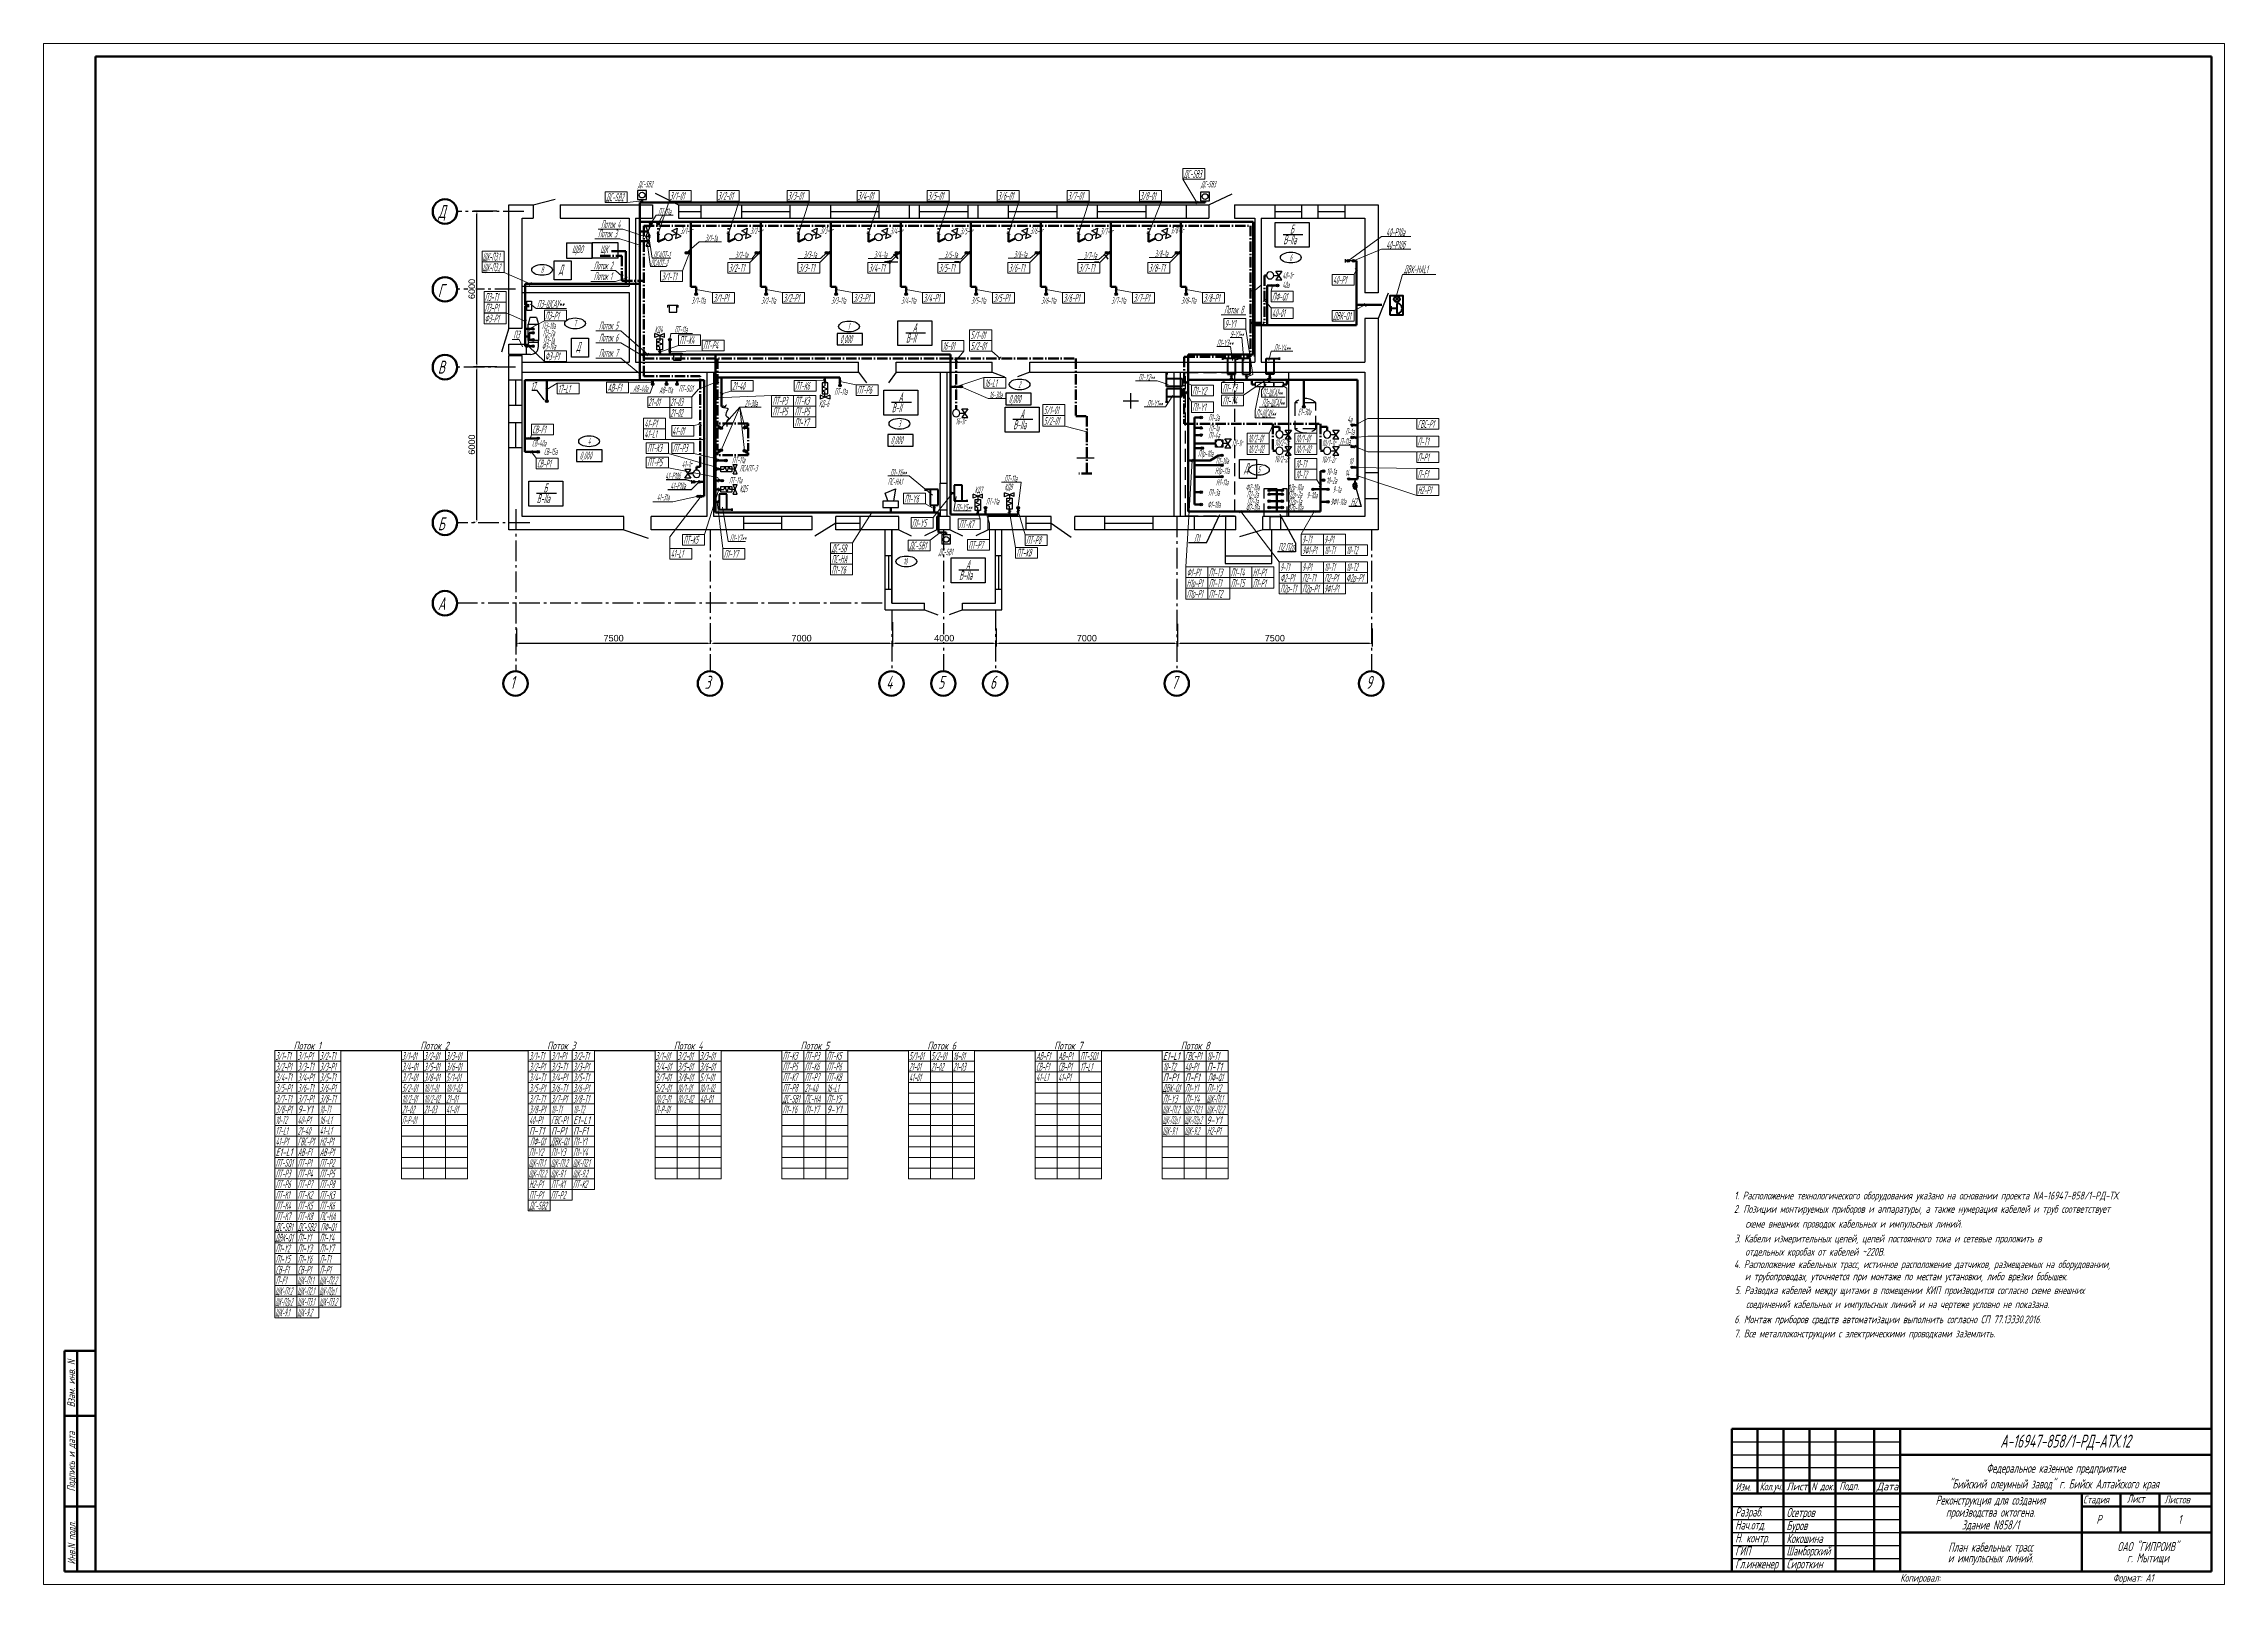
# Model space of a CAD drawing. Header units: millimetres. Extents: x -680 to 9204, y -4430 to 7779.
# Drawn here: x 3783 to 4624, y -3401 to -2807 of the extents above; entities that cross this region are included whole.
import ezdxf
from ezdxf.enums import TextEntityAlignment as Align

# ---------------------------------------------------------------- set-up
doc = ezdxf.new("R2010")
doc.units = ezdxf.units.MM
doc.linetypes.add('gost5', pattern=[7, 5, -2, 0])
doc.linetypes.add('gost6', pattern=[12, 8, -1.5, 1, -1.5])
doc.layers.get('Defpoints').update_dxf_attribs({"color": 33})
for name, color, linetype, lineweight in [('text', 41, 'Continuous', 20), ('Арматура', 1, 'Continuous', 25), ('Выноска', 137, 'Continuous', 20), ('Датчики', 31, 'Continuous', 50), ('Невидимая', 7, 'gost5', 25), ('Обводка', 6, 'Continuous', 25), ('оборудование', 7, 'Continuous', 40), ('Первичник', 210, 'Continuous', 25), ('Пн.кабель', 4, 'Continuous', 50), ('Строительный', 7, 'Continuous', 25), ('Текст_КИП', 2, 'Continuous', 25), ('Толст.рамка', 7, 'Continuous', 60), ('Тонк.рамка', 10, 'Continuous', 20), ('Эл.кабель', 2, 'Continuous', 50)]:
    doc.layers.add(name, color=color, linetype=linetype, lineweight=lineweight)
for name, color, linetype in [('Осевая', 130, 'gost6'), ('ТЕКСТ', 2, 'Continuous'), ('Текст.', 51, 'Continuous')]:
    doc.layers.add(name, color=color, linetype=linetype)
doc.styles.add('Simplex', font='simplex.shx', dxfattribs={"width": 0.7, "oblique": 15})
doc.styles.get("Standard").update_dxf_attribs({"font": 'arial.ttf'})
doc.dimstyles.new('ISO-25', dxfattribs={"dimtxt": 2.5, "dimasz": 2.5, "dimexe": 1.25, "dimexo": 0.625, "dimtad": 1, "dimtxsty": 'Standard', "dimcen": 2.5, "dimadec": 0, "dimazin": 0, "dimtfac": 1, "dimtmove": 0, "dimatfit": 3, "dimfxl": 1, "dimarcsym": 0})
doc.dimstyles.get("Standard").update_dxf_attribs({"dimtxt": 0.18, "dimasz": 0.18, "dimexe": 0.18, "dimexo": 0.0625, "dimgap": 0.09, "dimtad": 0, "dimtih": 1, "dimtoh": 1, "dimdec": 4, "dimzin": 0, "dimdsep": 46, "dimtxsty": 'Standard', "dimcen": 0.09, "dimadec": 0, "dimazin": 0, "dimtfac": 1, "dimtdec": 4, "dimtofl": 0, "dimtmove": 0, "dimatfit": 3, "dimfxl": 1, "dimtolj": 1, "dimtzin": 0, "dimarcsym": 0})

msp = doc.modelspace()

# ---------------------------------------------------------------- texts
at = {"style": 'Simplex', "oblique": 15, "width": 0.6}
for s, p in [('Д', (3935.193, -2874.018)), ('Г', (3935.059, -2904.442)), ('B', (3935.059, -2934.018)), ('Б', (3935.059, -2994.391)), ('А', (3935.059, -3025.168))]:
    msp.add_text(s, height=5, dxfattribs=at).set_placement(p)
at = {"color": 6, "style": 'Simplex', "oblique": 15, "width": 0.4}
for s, p in [('В-IIа', (4261.095, -2884.142)), ('Б', (4263.702, -2880.003)), ('Д', (3981.723, -2895.491)), ('А', (4118.178, -2917.912)), ('Д', (3988.43, -2925.277)), ('В-II', (4115.571, -2922.051)), ('А', (4112.724, -2944.746)), ('В-II', (4110.117, -2948.885)), ('А', (4159.54, -2951.3)), ('В-IIа', (4156.933, -2955.439)), ('Д', (4246.019, -2972.104)), ('Б', (3975.815, -2979.773)), ('В-IIа', (3973.208, -2983.912)), ('В-IIа', (4136.086, -3013.459)), ('А', (4138.693, -3009.32))]:
    msp.add_text(s, height=3.5, dxfattribs=at).set_placement(p)
at = {"color": 7, "style": 'Simplex', "oblique": 15, "width": 0.4}
for p in [(4090.155, -2922.18), (4155.216, -2945.238), (4109.69, -2961.151), (3989.72, -2967.107)]:
    msp.add_text('0,000', height=3, dxfattribs=at).set_placement(p)
at = {"lineweight": -3, "style": 'Simplex', "oblique": 15, "width": 0.6}
for s, p in [('1', (3962.966, -3055.513)), ('3', (4037.966, -3055.513)), ('4', (4107.966, -3055.513)), ('5', (4127.966, -3055.513)), ('6', (4147.966, -3055.513)), ('7', (4217.966, -3055.513)), ('9', (4292.966, -3055.513))]:
    msp.add_text(s, height=5, dxfattribs=at).set_placement(p)
at = {"layer": 'Defpoints', "style": 'Simplex', "oblique": 15, "width": 0.4}
for s, p in [('8', (3974.767, -2895.204)), ('6', (4263.518, -2890.449)), ('7', (3987.491, -2915.833)), ('1', (4093.123, -2917.023)), ('2', (4158.926, -2939.38)), ('4', (3992.887, -2961.292)), ('3', (4112.584, -2954.504)), ('5', (4251.227, -2972.264)), ('10', (4114.537, -3007.623))]:
    msp.add_text(s, height=2.5, dxfattribs=at).set_placement(p)
at = {"layer": 'text', "style": 'Simplex', "oblique": 15, "width": 0.6}
for s, p in [('Поток 1', (3879.4, -3194.589)), ('Поток 2', (3928.282, -3194.589)), ('Поток 3', (3977.164, -3194.589)), ('Поток 4', (4026.046, -3194.589)), ('Поток 5', (4074.928, -3194.589)), ('Поток 6', (4123.81, -3194.589)), ('Поток 7', (4172.692, -3194.589)), ('Поток 8', (4221.573, -3194.589))]:
    msp.add_text(s, height=3, dxfattribs=at).set_placement(p)
at = {"layer": 'ТЕКСТ', "style": 'Simplex', "oblique": 15, "width": 0.6}
for s, p in [('2. Позиции монтируемых приборов и аппаратуры, а также нумерация кабелей и труб соответствует', (4434.866, -3257.55)), ('1. Расположение технологического оборудования указано на основании проекта NА-16947-858/1-РД-ТХ.', (4434.997, -3252.394)), ('   схеме внешних проводок кабельных и импульсных линий.', (4434.997, -3263.245)), ('3. Кабели измерительных цепей, цепей постоянного тока и сетевые проложить в', (4435.128, -3268.94)), ('отдельных коробах от кабелей ~220В.', (4439.244, -3274.049)), ('4. Расположение кабельных трасс, истинное расположение датчиков, размещаемых на оборудовании,', (4434.914, -3278.845)), ('5. Разводка кабелей между щитами в помещении КИП производится согласно схеме внешних', (4435.223, -3288.884)), ('и трубопроводах, уточняется при монтаже по местам установки, либо врезки бобышек.', (4439.086, -3283.538)), ('   соединений кабельных и импульсных линий и на чертеже условно не показана.', (4435.223, -3294.288)), ('6. Монтаж приборов средств автоматизации выполнить согласно СП 77.13330.2016.', (4434.999, -3300.104)), ('7. Все металлоконструкции с электрическими проводками заземлить.', (4434.999, -3305.542))]:
    msp.add_text(s, height=3, dxfattribs=at).set_placement(p)
at = {"layer": 'Текст.', "style": 'Simplex', "oblique": 15}
for s, width, p in [('ЩВО', 0.4, (3986.765, -2887.559)), ('ЩК', 0.4, (3997.653, -2887.559)), ('П3-ШСАУ**', 0.4, (3973.274, -2908.611)), ('П3', 0.4, (3964.164, -2920.47)), ('17', 0.4, (3970.957, -2940.287)), ('П2-ШСАУ**', 0.3, (4252.825, -2942.775)), ('П1-ШСАУ**', 0.3, (4250.485, -2950.83)), ('П2р-ШСАУ**', 0.3, (4252.791, -2946.689)), ('Н2', 0.4, (4287.075, -2984.904)), ('П1', 0.4, (4226.69, -2998.963)), ('П2,П2р', 0.4, (4259.113, -3002.264))]:
    msp.add_text(s, height=3, dxfattribs=dict(at, width=width)).set_placement(p)
at = {"layer": 'Текст_КИП', "style": 'Simplex', "oblique": 15}
for s, height, width, p in [('ДС-SВ3', 3, 0.4, (4222.647, -2858.501)), ('ДС-SВ2', 3, 0.4, (3999.865, -2867.522)), ('3/1-01', 3, 0.4, (4024.444, -2866.969)), ('3/2-01', 3, 0.4, (4042.948, -2866.969)), ('3/3-01', 3, 0.4, (4069.948, -2866.969)), ('3/4-01', 3, 0.4, (4096.948, -2866.969)), ('3/5-01', 3, 0.4, (4123.949, -2866.969)), ('3/6-01', 3, 0.4, (4150.954, -2866.969)), ('3/7-01', 3, 0.4, (4177.954, -2866.969)), ('3/8-01', 3, 0.4, (4205.787, -2867.016)), ('Поток 4', 3, 0.4, (3997.989, -2877.866)), ('Поток 3', 3, 0.4, (3996.781, -2881.528)), ('Поток 2', 3, 0.4, (3995.176, -2893.803)), ('3/2-T1', 3, 0.4, (4047.177, -2894.758)), ('3/3-T1', 3, 0.4, (4074.177, -2894.758)), ('3/4-T1', 3, 0.4, (4101.177, -2894.758)), ('3/5-T1', 3, 0.4, (4128.177, -2894.758)), ('3/6-T1', 3, 0.4, (4155.177, -2894.758)), ('3/7-T1', 3, 0.4, (4182.177, -2894.758)), ('3/8-T1', 3, 0.4, (4209.177, -2894.758)), ('ДВК-HAL1', 3, 0.4, (4307.566, -2895.286)), ('Поток 1', 3, 0.4, (3995.176, -2897.931)), ('3/1-T1', 3, 0.4, (4021.251, -2898.034)), ('40-P1', 3, 0.4, (4280.241, -2899.349)), ('3/1-P1', 3, 0.4, (4041.255, -2906.316)), ('3/2-P1', 3, 0.4, (4068.255, -2906.316)), ('3/3-P1', 3, 0.4, (4095.255, -2906.313)), ('3/4-P1', 3, 0.4, (4122.255, -2906.313)), ('3/5-P1', 3, 0.4, (4149.255, -2906.313)), ('3/6-P1', 3, 0.4, (4176.255, -2906.316)), ('3/7-P1', 3, 0.4, (4203.255, -2906.316)), ('3/8-P1', 3, 0.4, (4230.255, -2906.316)), ('Поток 8', 3, 0.4, (4238.285, -2910.846)), ('ПФ-Q1', 3, 0.4, (4256.699, -2905.863)), ('40-01', 3, 0.4, (4256.699, -2912.189)), ('П3-Р1', 3, 0.4, (3976.348, -2913.165)), ('Поток 5', 3, 0.4, (3997.161, -2916.999)), ('КД4', 2.5, 0.4, (4018.654, -2918.205)), ('5/1-01', 3, 0.4, (4140.464, -2920.681)), ('9-Y1', 3, 0.4, (4238.448, -2916.307)), ('ДВК-Q1', 3, 0.4, (4280.241, -2913.26)), ('Ф3-Р1', 3, 0.4, (3976.348, -2928.825)), ('Поток 6', 3, 0.4, (3997.161, -2921.64)), ('Поток 7', 3, 0.4, (3997.161, -2927.528)), ('ПТ-К4', 3, 0.4, (4028.185, -2922.575)), ('ПТ-P4', 3, 0.4, (4037.32, -2924.58)), ('16-01', 3, 0.4, (4129.683, -2924.801)), ('5/2-01', 3, 0.4, (4140.464, -2924.801)), ('17-L1', 3, 0.4, (3981.364, -2941.318)), ('АВ-F1', 3, 0.4, (4000.414, -2940.904)), ('21-40', 3, 0.4, (4048.501, -2940.228)), ('ПТ-P3', 3, 0.4, (4064.109, -2945.957)), ('ПТ-К3', 3, 0.4, (4072.604, -2945.957)), ('ПТ-К6', 3, 0.4, (4072.792, -2940.183)), ('ПТ-P6', 3, 0.4, (4096.662, -2941.798)), ('16-L1', 3, 0.4, (4145.908, -2939.158)), ('П1-Y2', 3, 0.4, (4225.961, -2942.104)), ('П1-Y3', 3, 0.4, (4237.638, -2940.978)), ('П1-Y4', 3, 0.4, (4237.638, -2945.927)), ('41-P1', 3, 0.4, (4014.704, -2954.73)), ('21-01', 3, 0.4, (4016.146, -2946.512)), ('21-03', 3, 0.4, (4024.642, -2946.512)), ('21-02', 3, 0.4, (4024.642, -2950.632)), ('ПТ-P5', 3, 0.4, (4064.109, -2950.077)), ('П1-Y7', 3, 0.4, (4072.592, -2954.292)), ('ПТ-P5', 3, 0.4, (4072.604, -2950.077)), ('5/1-01', 3, 0.4, (4168.705, -2949.573)), ('5/2-01', 3, 0.4, (4168.705, -2953.693)), ('П1-Y1', 3, 0.4, (4225.961, -2948.472)), ('ГВС-P1', 3, 0.4, (4312.858, -2954.909)), ('СВ-F1', 3, 0.4, (3971.488, -2957.05)), ('41-L1', 3, 0.4, (4014.716, -2958.755)), ('41-01', 3, 0.4, (4025.426, -2957.577)), ('10/2-01', 3, 0.35, (4247.438, -2960.519)), ('10/1-01', 3, 0.35, (4265.827, -2960.519)), ('П-T1', 3, 0.4, (4312.858, -2961.68)), ('СВ-P1', 3, 0.4, (3973.327, -2970.185)), ('ПТ-К3', 3, 0.4, (4015.786, -2964.157)), ('ПТ-P5', 3, 0.4, (4015.786, -2969.688)), ('ПТ-P3', 3, 0.4, (4025.594, -2964.157)), ('10/2-02', 3, 0.35, (4247.438, -2964.639)), ('10/1-02', 3, 0.35, (4265.827, -2964.639)), ('10-T1', 3, 0.35, (4265.827, -2970.272)), ('П-P1', 3, 0.4, (4312.858, -2967.796)), ('КД8', 2.5, 0.4, (4153.524, -2978.941)), ('10-T2', 3, 0.35, (4265.827, -2974.392)), ('П-F1', 3, 0.4, (4312.858, -2974.142)), ('П1-Y6', 3, 0.4, (4114.923, -2983.748)), ('КД7', 2.5, 0.4, (4142.073, -2980.038)), ('Н2-P1', 3, 0.4, (4312.858, -2980.45)), ('П1-Y5', 3, 0.4, (4117.852, -2993.135)), ('ПТ-К7', 3, 0.4, (4136.023, -2993.53)), ('41-L1', 3, 0.4, (4024.862, -3004.894)), ('ПТ-К5', 3, 0.4, (4029.734, -2999.533)), ('П1-Y7', 3, 0.4, (4045.306, -3004.989)), ('ДС-SВ', 3, 0.4, (4086.809, -3002.871)), ('ДС-SВ1', 3, 0.4, (4116.803, -3001.801)), ('ПТ-P7', 3, 0.4, (4139.655, -3001.488)), ('ПТ-К8', 3, 0.4, (4158.173, -3004.539)), ('ПТ-P8', 3, 0.4, (4161.866, -2999.698)), ('9-T1', 3, 0.35, (4268.368, -2999.492)), ('9Ф1-P1', 3, 0.35, (4268.368, -3003.612)), ('9-P1', 3, 0.35, (4276.864, -2999.492)), ('10-T1', 3, 0.35, (4276.864, -3003.612)), ('10-T2', 3, 0.35, (4285.36, -3003.612)), ('ПС-НА', 3, 0.4, (4086.809, -3006.991)), ('П1-Y6', 3, 0.4, (4086.809, -3011.111)), ('Ф1-Р1', 3, 0.4, (4223.828, -3012.143)), ('П1-Т3', 3, 0.4, (4232.323, -3012.143)), ('П1-Т4', 3, 0.4, (4240.819, -3012.143)), ('Н1-Р1', 3, 0.4, (4249.314, -3012.143)), ('9-T1', 3, 0.35, (4259.873, -3010.141)), ('9-P1', 3, 0.35, (4268.368, -3010.141)), ('10-T1', 3, 0.35, (4276.864, -3010.141)), ('10-T2', 3, 0.35, (4285.36, -3010.141)), ('Н1р-Р1', 3, 0.4, (4223.828, -3016.263)), ('П1р-Р1', 3, 0.4, (4223.828, -3020.383)), ('П1-Т1', 3, 0.4, (4232.323, -3016.263)), ('П1-Т2', 3, 0.4, (4232.323, -3020.383)), ('П1-Т5', 3, 0.4, (4240.819, -3016.263)), ('П1-Р1', 3, 0.4, (4249.314, -3016.263)), ('П2р-Т1', 3, 0.4, (4259.873, -3018.381)), ('Ф2-Р1', 3, 0.4, (4259.873, -3014.261)), ('П2-Т1', 3, 0.4, (4268.368, -3014.261)), ('П2р-Р1', 3, 0.4, (4268.368, -3018.381)), ('П2-Р1', 3, 0.4, (4276.864, -3014.261)), ('9Ф1-P1', 3, 0.35, (4276.864, -3018.381)), ('Ф2р-Р1', 3, 0.4, (4285.36, -3014.261)), ('3/1-T1', 3, 0.4, (3872.481, -3198.58)), ('3/1-P1', 3, 0.4, (3880.976, -3198.58)), ('3/2-T1', 3, 0.4, (3889.472, -3198.58)), ('3/1-01', 3, 0.4, (3921.207, -3198.58)), ('3/2-01', 3, 0.4, (3929.702, -3198.58)), ('3/3-01', 3, 0.4, (3938.198, -3198.58)), ('3/1-T1', 3, 0.4, (3970.245, -3198.58)), ('3/1-P1', 3, 0.4, (3978.74, -3198.58)), ('3/2-T1', 3, 0.4, (3987.236, -3198.58)), ('3/1-01', 3, 0.4, (4018.971, -3198.58)), ('3/2-01', 3, 0.4, (4027.466, -3198.58)), ('3/3-01', 3, 0.4, (4035.962, -3198.58)), ('ПТ-К3', 3, 0.4, (4068.02, -3198.485)), ('ПТ-P3', 3, 0.4, (4076.516, -3198.485)), ('ПТ-К5', 3, 0.4, (4085.011, -3198.485)), ('5/1-01', 3, 0.4, (4116.734, -3198.58)), ('5/2-01', 3, 0.4, (4125.23, -3198.58)), ('16-01', 3, 0.4, (4133.726, -3198.58)), ('АВ-F1', 3, 0.4, (4165.772, -3198.58)), ('АВ-P1', 3, 0.4, (4174.268, -3198.58)), ('ПТ-SQ1', 3, 0.4, (4182.763, -3198.58)), ('Е1-L1', 3, 0.55, (4214.654, -3198.58)), ('ГВС-P1', 3, 0.4, (4223.149, -3198.58)), ('10-T1', 3, 0.4, (4231.645, -3198.58)), ('3/2-P1', 3, 0.4, (3872.481, -3202.7)), ('3/4-T1', 3, 0.4, (3872.481, -3206.82)), ('3/3-T1', 3, 0.4, (3880.976, -3202.7)), ('3/4-P1', 3, 0.4, (3880.976, -3206.82)), ('3/3-P1', 3, 0.4, (3889.472, -3202.7)), ('3/5-T1', 3, 0.4, (3889.472, -3206.82)), ('3/4-01', 3, 0.4, (3921.207, -3202.7)), ('3/7-01', 3, 0.4, (3921.207, -3206.82)), ('3/5-01', 3, 0.4, (3929.702, -3202.7)), ('3/8-01', 3, 0.4, (3929.702, -3206.82)), ('3/6-01', 3, 0.4, (3938.198, -3202.7)), ('3/2-P1', 3, 0.4, (3970.245, -3202.7)), ('3/4-T1', 3, 0.4, (3970.245, -3206.82)), ('3/3-T1', 3, 0.4, (3978.74, -3202.7)), ('3/4-P1', 3, 0.4, (3978.74, -3206.82)), ('3/3-P1', 3, 0.4, (3987.236, -3202.7)), ('3/5-T1', 3, 0.4, (3987.236, -3206.82)), ('3/4-01', 3, 0.4, (4018.971, -3202.7)), ('3/7-01', 3, 0.4, (4018.971, -3206.82)), ('3/5-01', 3, 0.4, (4027.466, -3202.7)), ('3/8-01', 3, 0.4, (4027.466, -3206.82)), ('3/6-01', 3, 0.4, (4035.962, -3202.7)), ('5/1-01', 3, 0.4, (4035.962, -3206.82)), ('ПТ-P5', 3, 0.4, (4068.02, -3202.605)), ('ПТ-К7', 3, 0.4, (4068.02, -3206.725)), ('ПТ-К6', 3, 0.4, (4076.516, -3202.605)), ('ПТ-P7', 3, 0.4, (4076.516, -3206.725)), ('ПТ-P6', 3, 0.4, (4085.011, -3202.605)), ('ПТ-К8', 3, 0.4, (4085.011, -3206.725)), ('21-01', 3, 0.4, (4116.734, -3202.7)), ('41-01', 3, 0.4, (4116.734, -3206.82)), ('21-02', 3, 0.4, (4125.23, -3202.7)), ('21-03', 3, 0.4, (4133.726, -3202.7)), ('СВ-F1', 3, 0.4, (4165.772, -3202.7)), ('41-L1', 3, 0.4, (4165.784, -3206.725)), ('СВ-P1', 3, 0.4, (4174.268, -3202.7)), ('41-P1', 3, 0.4, (4174.268, -3206.82)), ('17-L1', 3, 0.4, (4182.763, -3202.7)), ('П-P1', 3, 0.55, (4214.654, -3206.82)), ('10-T2', 3, 0.4, (4214.654, -3202.7)), ('П-F1', 3, 0.55, (4223.149, -3206.82)), ('40-P1', 3, 0.4, (4223.149, -3202.7)), ('П-T1', 3, 0.55, (4231.645, -3202.7)), ('ПФ-Q1', 3, 0.4, (4231.982, -3206.82)), ('3/5-P1', 3, 0.4, (3872.481, -3210.94)), ('3/7-T1', 3, 0.4, (3872.481, -3215.06)), ('3/6-T1', 3, 0.4, (3880.976, -3210.94)), ('3/7-P1', 3, 0.4, (3880.976, -3215.06)), ('3/6-P1', 3, 0.4, (3889.472, -3210.94)), ('3/8-T1', 3, 0.4, (3889.472, -3215.06)), ('10/2-01', 3, 0.35, (3921.207, -3215.06)), ('10/1-01', 3, 0.35, (3929.702, -3210.94)), ('10/2-02', 3, 0.35, (3929.702, -3215.06)), ('21-01', 3, 0.4, (3938.198, -3215.06)), ('10/1-02', 3, 0.35, (3938.198, -3210.94)), ('3/5-P1', 3, 0.4, (3970.245, -3210.94)), ('3/7-T1', 3, 0.4, (3970.245, -3215.06)), ('3/6-T1', 3, 0.4, (3978.74, -3210.94)), ('3/7-P1', 3, 0.4, (3978.74, -3215.06)), ('3/6-P1', 3, 0.4, (3987.236, -3210.94)), ('3/8-T1', 3, 0.4, (3987.236, -3215.06)), ('5/2-01', 3, 0.4, (4018.971, -3210.94)), ('10/2-01', 3, 0.35, (4018.971, -3215.06)), ('10/1-01', 3, 0.35, (4027.466, -3210.94)), ('10/2-02', 3, 0.35, (4027.466, -3215.06)), ('10/1-02', 3, 0.35, (4035.962, -3210.94)), ('40-01', 3, 0.4, (4036.118, -3215.06)), ('ДС-SВ1', 3, 0.4, (4068.008, -3215.06)), ('ПТ-P8', 3, 0.4, (4068.02, -3210.845)), ('21-40', 3, 0.4, (4076.504, -3210.94)), ('ПС-НА', 3, 0.4, (4076.504, -3215.06)), ('П1-Y5', 3, 0.4, (4084.999, -3215.06)), ('16-L1', 3, 0.4, (4084.999, -3210.94)), ('ДВК-Q1', 3, 0.4, (4214.498, -3210.94)), ('П1-Y3', 3, 0.4, (4214.654, -3215.06)), ('П1-Y1', 3, 0.4, (4223.149, -3210.94)), ('П1-Y4', 3, 0.4, (4223.149, -3215.06)), ('ЩК-П1.1', 3, 0.35, (4231.489, -3215.06)), ('П1-Y2', 3, 0.4, (4231.645, -3210.94)), ('3/8-P1', 3, 0.4, (3872.481, -3219.18)), ('10-T2', 3, 0.35, (3872.481, -3223.3)), ('40-P1', 3, 0.4, (3880.976, -3223.3)), ('9-Y1', 3, 0.55, (3880.976, -3219.18)), ('10-T1', 3, 0.35, (3889.472, -3219.18)), ('16-L1', 3, 0.4, (3889.472, -3223.3)), ('21-02', 3, 0.4, (3921.207, -3219.18)), ('П-P-01', 3, 0.35, (3921.207, -3223.3)), ('41-01', 3, 0.4, (3938.198, -3219.18)), ('3/8-P1', 3, 0.4, (3970.245, -3219.18)), ('40-P1', 3, 0.4, (3970.245, -3223.3)), ('ГВС-P1', 3, 0.4, (3978.74, -3223.3)), ('10-T1', 3, 0.35, (3978.74, -3219.18)), ('Е1-L1', 3, 0.55, (3987.236, -3223.3)), ('10-T2', 3, 0.35, (3987.236, -3219.18)), ('П-P-01', 3, 0.35, (4018.971, -3219.18)), ('П1-Y6', 3, 0.4, (4068.008, -3219.18)), ('П1-Y7', 3, 0.4, (4076.504, -3219.18)), ('9-Y1', 3, 0.55, (4084.999, -3219.18)), ('ЩК-П2р.1', 3, 0.3, (4214.498, -3223.3)), ('ЩК-П1.2', 3, 0.35, (4214.498, -3219.18)), ('ЩК-П2р.2', 3, 0.3, (4222.994, -3223.3)), ('ЩК-П2.1', 3, 0.35, (4222.994, -3219.18)), ('ЩК-П2.2', 3, 0.35, (4231.489, -3219.18)), ('9-Y1', 3, 0.55, (4231.489, -3223.332)), ('41-P1', 3, 0.4, (3872.481, -3231.54)), ('17-L1', 3, 0.4, (3872.481, -3227.42)), ('21-40', 3, 0.4, (3880.976, -3227.42)), ('ГВС-P1', 3, 0.4, (3880.976, -3231.54)), ('Н2-P1', 3, 0.4, (3889.472, -3231.54)), ('41-L1', 3, 0.4, (3889.484, -3227.325)), ('П-T1', 3, 0.55, (3970.245, -3227.42)), ('ПФ-Q1', 3, 0.4, (3970.582, -3231.54)), ('ДВК-Q1', 3, 0.4, (3978.584, -3231.54)), ('П-P1', 3, 0.55, (3978.74, -3227.42)), ('П1-Y1', 3, 0.4, (3987.236, -3231.54)), ('П-F1', 3, 0.55, (3987.236, -3227.42)), ('ЩК-9.1', 3, 0.35, (4214.498, -3227.42)), ('ЩК-9.2', 3, 0.35, (4222.994, -3227.42)), ('Н2-P1', 3, 0.4, (4231.645, -3227.42)), ('ПТ-SQ1', 3, 0.4, (3872.481, -3239.78)), ('Е1-L1', 3, 0.55, (3872.481, -3235.66)), ('АВ-F1', 3, 0.4, (3880.976, -3235.66)), ('ПТ-P1', 3, 0.4, (3880.976, -3239.78)), ('АВ-P1', 3, 0.4, (3889.472, -3235.66)), ('ПТ-P2', 3, 0.4, (3889.472, -3239.78)), ('ЩК-П1.1', 3, 0.35, (3970.089, -3239.78)), ('П1-Y2', 3, 0.4, (3970.245, -3235.66)), ('ЩК-П1.2', 3, 0.35, (3978.584, -3239.78)), ('П1-Y3', 3, 0.4, (3978.74, -3235.66)), ('ЩК-П2.1', 3, 0.35, (3987.08, -3239.78)), ('П1-Y4', 3, 0.4, (3987.236, -3235.66)), ('ПТ-P3', 3, 0.4, (3872.481, -3243.9)), ('ПТ-P6', 3, 0.4, (3872.481, -3248.02)), ('ПТ-P4', 3, 0.4, (3880.976, -3243.9)), ('ПТ-P7', 3, 0.4, (3880.976, -3248.02)), ('ПТ-P5', 3, 0.4, (3889.472, -3243.9)), ('ПТ-P8', 3, 0.4, (3889.472, -3248.02)), ('ЩК-П2.2', 3, 0.35, (3970.089, -3243.9)), ('Н2-P1', 3, 0.4, (3970.245, -3248.02)), ('ЩК-9.1', 3, 0.35, (3978.584, -3243.9)), ('ПТ-К1', 3, 0.4, (3978.74, -3248.02)), ('ЩК-9.2', 3, 0.35, (3987.08, -3243.9)), ('ПТ-К2', 3, 0.4, (3987.08, -3248.02)), ('ПТ-K1', 3, 0.4, (3872.481, -3252.14)), ('ПТ-K4', 3, 0.4, (3872.481, -3256.26)), ('ПТ-K2', 3, 0.4, (3880.976, -3252.14)), ('ПТ-K5', 3, 0.4, (3880.976, -3256.26)), ('ПТ-K3', 3, 0.4, (3889.472, -3252.14)), ('ПТ-K6', 3, 0.4, (3889.472, -3256.26)), ('ДС-SВ2', 3, 0.4, (3970.245, -3256.26)), ('ПТ-P1', 3, 0.4, (3970.245, -3252.14)), ('ПТ-P2', 3, 0.4, (3978.584, -3252.14)), ('ДС-SВ1', 3, 0.4, (3872.481, -3264.5)), ('ПТ-K7', 3, 0.4, (3872.481, -3260.38)), ('ДС-SВ2', 3, 0.4, (3880.976, -3264.5)), ('ПТ-K8', 3, 0.4, (3880.976, -3260.38)), ('ПС-НА', 3, 0.4, (3889.472, -3260.38)), ('ПФ-Q1', 3, 0.4, (3889.809, -3264.5)), ('ДВК-Q1', 3, 0.4, (3872.325, -3268.62)), ('П1-Y2', 3, 0.4, (3872.481, -3272.74)), ('П1-Y1', 3, 0.4, (3880.976, -3268.62)), ('П1-Y3', 3, 0.4, (3880.976, -3272.74)), ('П1-Y4', 3, 0.4, (3889.472, -3268.62)), ('П1-Y7', 3, 0.4, (3889.472, -3272.74)), ('П1-Y5', 3, 0.4, (3872.481, -3276.86)), ('СВ-F1', 3, 0.4, (3872.481, -3280.98)), ('П1-Y6', 3, 0.4, (3880.976, -3276.86)), ('СВ-P1', 3, 0.4, (3880.976, -3280.98)), ('П-T1', 3, 0.4, (3889.472, -3276.86)), ('П-P1', 3, 0.4, (3889.472, -3280.98)), ('ЩК-П1.2', 3, 0.35, (3872.325, -3289.22)), ('П-F1', 3, 0.4, (3872.481, -3285.1)), ('ЩК-П1.1', 3, 0.35, (3880.821, -3285.1)), ('ЩК-П2.1', 3, 0.35, (3880.821, -3289.22)), ('ЩК-П2р.1', 3, 0.3, (3889.316, -3289.22)), ('ЩК-П2.2', 3, 0.35, (3889.316, -3285.1)), ('ЩК-П2р.2', 3, 0.3, (3872.325, -3293.34)), ('ЩК-9.1', 3, 0.35, (3872.325, -3297.46)), ('ЩК-П3.1', 3, 0.35, (3880.821, -3293.34)), ('ЩК-9.2', 3, 0.35, (3880.821, -3297.46)), ('ЩК-П3.2', 3, 0.35, (3889.316, -3293.34)), ('А-16947-858/1-РД-АТХ.12', 5, 0.6, (4537.558, -3348.051)), ('Изм.', 3, 0.6, (4435.443, -3364.666)), ('Подп.', 3, 0.6, (4475.498, -3364.349)), ('Разраб.', 3.5, 0.6, (4435.347, -3374.629)), ('Осетров', 3.5, 0.6, (4455.153, -3374.824)), ('Стадия', 3, 0.6, (4569.538, -3369.571)), ('Лист', 3, 0.6, (4586.478, -3369.255)), ('Листов', 3, 0.6, (4600.885, -3369.571)), ('Нач.отд.', 3.5, 0.6, (4435.347, -3379.629)), ('Буров', 3.5, 0.6, (4455.153, -3379.824)), ('Р', 3.5, 0.6, (4574.646, -3377.483)), ('1', 3.5, 0.6, (4606.188, -3377.483)), ('Н. контр.', 3.5, 0.6, (4435.347, -3384.629)), ('ГИП', 3.5, 0.6, (4435.347, -3389.629)), ('Шамборский', 3.5, 0.5, (4455.153, -3389.629)), ('Кокошина', 3.5, 0.6, (4455.153, -3384.824)), ('Гл.инженер', 3.5, 0.6, (4435.347, -3394.629)), ('Сироткин', 3.5, 0.6, (4455.153, -3394.629))]:
    msp.add_text(s, height=height, dxfattribs=dict(at, width=width)).set_placement(p)
for s, height, width, p in [('ДС-SВ2', 2.5, 0.4, (4015.081, -2862.192)), ('ДС-SВ3', 2.5, 0.4, (4232.167, -2862.192)), ('ПТ-11а', 2.5, 0.4, (4022.503, -2872.724)), ('3/1-1а', 2.5, 0.4, (4040.484, -2882.969)), ('3/2-1а', 2.5, 0.4, (4052.114, -2889.486)), ('3/3-1а', 2.5, 0.4, (4078.603, -2889.383)), ('3/4-1а', 2.5, 0.4, (4105.738, -2889.327)), ('3/5-1а', 2.5, 0.4, (4132.94, -2889.434)), ('3/6-1а', 2.5, 0.4, (4159.698, -2889.253)), ('3/7-1а', 2.5, 0.4, (4186.61, -2889.658)), ('3/8-1а', 2.5, 0.4, (4214.074, -2888.998)), ('40а', 2.5, 0.4, (4262.034, -2901.044)), ('3/1-11а', 2.5, 0.4, (4035.539, -2907.079)), ('3/2-11а', 2.5, 0.4, (4062.539, -2907.079)), ('3/3-11а', 2.5, 0.4, (4089.539, -2907.079)), ('3/4-11а', 2.5, 0.4, (4116.539, -2907.079)), ('3/5-11а', 2.5, 0.4, (4143.54, -2907.079)), ('3/6-11а', 2.5, 0.4, (4170.545, -2907.079)), ('3/7-11а', 2.5, 0.4, (4197.545, -2907.079)), ('3/8-11а', 2.5, 0.4, (4224.545, -2907.079)), ('П3-10а', 2.5, 0.4, (3977.817, -2916.814)), ('П3-2а', 2.5, 0.4, (3977.817, -2919.6)), ('ПТ-11а', 2.5, 0.4, (4028.783, -2918.205)), ('Ф3-10а', 2.5, 0.4, (3977.817, -2924.705)), ('П3-1а', 2.5, 0.4, (3977.817, -2922.291)), ('АВ-40а', 2.5, 0.4, (4013.206, -2941.003)), ('ПТ-SQ1', 2.5, 0.4, (4030.689, -2941.007)), ('ПТ-11а', 2.5, 0.4, (4090.434, -2942.218)), ('16-30а', 2.5, 0.4, (4150.186, -2943.429)), ('21-30а', 2.5, 0.4, (4055.84, -2946.685)), ('П1-2а', 2.5, 0.4, (4234.326, -2952.217)), ('Е1-30а', 2.5, 0.4, (4269.232, -2950.023)), ('4а', 2.5, 0.4, (4286.725, -2952.819)), ('СВ-40а', 2.5, 0.4, (3974.081, -2962.087)), ('П1-4а', 2.5, 0.4, (4234.326, -2958.997)), ('П1-1а', 2.5, 0.4, (4234.326, -2956.245)), ('П-11а', 2.5, 0.4, (4284.911, -2961.34)), ('П-1а', 2.5, 0.4, (4286.725, -2957.618)), ('СВ-15а', 2.5, 0.4, (3978.534, -2965.341)), ('ПТ-11а', 2.5, 0.4, (4050.969, -2968.575)), ('П1р-10а', 2.5, 0.4, (4231.095, -2966.096)), ('П1-10а', 2.5, 0.4, (4237.496, -2968.872)), ('10', 2.5, 0.4, (4287.122, -2969.054)), ('41-Р10б', 2.5, 0.4, (4025.65, -2974.648)), ('41-Р10а', 2.5, 0.4, (4027.669, -2978.491)), ('ПТ-11а', 2.5, 0.4, (4049.85, -2976.324)), ('ПС-НА1', 2.5, 0.4, (4111.371, -2976.933)), ('ПТ-11а', 2.5, 0.4, (4155.965, -2975.627)), ('Н1р-11а', 2.5, 0.4, (4237.496, -2972.684)), ('Н1-11а', 2.5, 0.4, (4237.496, -2977.109)), ('Ф2-10а', 2.5, 0.4, (4249.261, -2979.03)), ('Ф2р-10а', 2.5, 0.4, (4265.589, -2979.03)), ('10-2а', 2.5, 0.4, (4279.695, -2976.393)), ('10-1а', 2.5, 0.4, (4279.695, -2972.929)), ('14', 2.5, 0.4, (4285.637, -2973.569)), ('41-31а', 2.5, 0.4, (4021.914, -2982.866)), ('П1-Y5**', 2.5, 0.4, (4137.883, -2986.778)), ('ПТ-11а', 2.5, 0.4, (4148.916, -2984.53)), ('Ф1-10а', 2.5, 0.4, (4234.326, -2985.737)), ('П1-3а', 2.5, 0.4, (4234.326, -2981.039)), ('Ф2-10а', 2.5, 0.4, (4249.261, -2986.92)), ('П2-2а', 2.5, 0.4, (4249.261, -2981.815)), ('П2-1а', 2.5, 0.4, (4249.261, -2984.507)), ('Ф2р-10а', 2.5, 0.4, (4265.589, -2986.92)), ('П2р-2а', 2.5, 0.4, (4265.589, -2981.815)), ('П2р-1а', 2.5, 0.4, (4265.589, -2984.507)), ('9-10а', 2.5, 0.4, (4272.099, -2982.117)), ('9Ф1-10а', 2.5, 0.4, (4282.26, -2984.669)), ('9-1а', 2.5, 0.4, (4281.704, -2979.923)), ('П1-Y7**', 2.5, 0.4, (4050.822, -2998.543)), ('ДС-SВ1', 2.5, 0.4, (4130.841, -3004.023)), ('Федеральное казенное предприятие', 3.5, 0.6, (4559.009, -3357.738)), ('"Бийский олеумный завод" г. Бийск Алтайского края ', 3.5, 0.6, (4559.009, -3363.815)), ('Реконструкция для создания', 3.5, 0.6, (4533.816, -3370.063)), ('производства октогена.', 3.5, 0.6, (4533.816, -3374.717)), ('Здание N858/1', 3.5, 0.6, (4533.816, -3379.604)), ('и импульсных линий.', 3.5, 0.6, (4533.816, -3392.34)), ('План кабельных трасс', 3.5, 0.6, (4533.816, -3388.163)), ('ОАО "ГИПРОИВ"', 3.5, 0.6, (4594.526, -3387.967))]:
    msp.add_text(s, height=height, dxfattribs=dict(at, width=width)).set_placement(p, align=Align.CENTER)
for s, height, width, p in [('3/1-1г', 2.5, 0.4, (4030.932, -2878.915)), ('3/2-1г', 2.5, 0.4, (4057.932, -2878.962)), ('3/3-1г', 2.5, 0.4, (4084.932, -2878.753)), ('3/4-1г', 2.5, 0.4, (4111.932, -2879.006)), ('3/5-1г', 2.5, 0.4, (4138.933, -2879.041)), ('3/6-1г', 2.5, 0.4, (4165.938, -2878.914)), ('3/7-1г', 2.5, 0.4, (4192.938, -2879.125)), ('3/8-1г', 2.5, 0.4, (4220.108, -2878.718)), ('40-Р10а', 3, 0.4, (4304.348, -2879.452)), ('40-Р10б', 3, 0.4, (4304.348, -2884.327)), ('ЛСАПТ-2', 2.5, 0.4, (4020.381, -2891.288)), ('ЛСАПТ-1', 2.5, 0.4, (4021.333, -2888.17)), ('40-1г', 2.5, 0.4, (4262.841, -2896.119)), ('9-Y1**', 2.5, 0.4, (4243.201, -2918.755)), ('П1-Y3**', 2.5, 0.4, (4238.615, -2922.144)), ('П1-Y4**', 2.5, 0.4, (4260.668, -2924.016)), ('П1-Y2**', 2.5, 0.4, (4208.346, -2935.355)), ('АВ-11а', 2.5, 0.4, (4022.976, -2940.326)), ('КД-6', 2.5, 0.4, (4083.946, -2945.789)), ('16-1г', 2.5, 0.4, (4136.612, -2952.356)), ('П1-Y1**', 2.5, 0.4, (4211.542, -2945.462)), ('П1-1г', 2.5, 0.4, (4243.323, -2960.742)), ('10/2-1г', 2.5, 0.4, (4260.577, -2960.538)), ('10/1-1г', 2.5, 0.4, (4278.624, -2960.745)), ('41-1г', 2.5, 0.4, (4031.045, -2968.919)), ('10/2-2г', 2.5, 0.4, (4260.577, -2966.906)), ('10/1-2г', 2.5, 0.4, (4278.624, -2967.113)), ('КД5', 2.5, 0.4, (4052.906, -2978.568)), ('ЛСАПТ-3', 2.5, 0.4, (4054.781, -2970.459)), ('П1-Y6**', 2.5, 0.4, (4112.683, -2972.043)), ('г. Мытищи', 3.5, 0.6, (4594.526, -3390.997))]:
    msp.add_text(s, height=height, dxfattribs=dict(at, width=width)).set_placement(p, align=Align.MIDDLE)
at = {"layer": 'Текст_КИП', "color": 1, "style": 'Simplex', "oblique": 15, "width": 0.4}
for s, p in [('5/1-01', (3938.198, -3206.82)), ('5/2-01', (3921.207, -3210.94)), ('21-03', (3929.702, -3219.18))]:
    msp.add_text(s, height=3, dxfattribs=at).set_placement(p)
at = {"layer": 'Текст_КИП', "ltscale": 0.02, "style": 'Simplex', "oblique": 15, "width": 0.6}
for s, p in [('Взам. инв. N', (3795.14, -3323.404)), ('Подпись и дата', (3795.14, -3353.404)), ('Инв.N подл.', (3795.276, -3384.776))]:
    msp.add_text(s, height=3, rotation=90, dxfattribs=at).set_placement(p, align=Align.CENTER)
at = {"layer": 'Текст_КИП', "style": 'Simplex', "oblique": 15}
for s, width, p, p2 in [('Кол.уч.', 0.603486, (4444.784, -3364.508), (4453.492, -3364.508)), ('Лист', 0.686041, (4455.075, -3364.508), (4463.307, -3364.508)), ('N док.', 0.628372, (4464.732, -3364.508), (4473.44, -3364.508)), ('Дата', 0.652619, (4489.905, -3364.508), (4498.295, -3364.508))]:
    msp.add_text(s, height=3, dxfattribs=dict(at, width=width)).set_placement(p, p2, align=Align.FIT)
at = {"layer": 'Текст_КИП', "color": 3, "style": 'Simplex', "oblique": 15, "width": 0.6}
for s, p in [('Копировал:', (4499.009, -3399.747)), ('Формат: А1', (4581.009, -3399.785))]:
    msp.add_text(s, height=3, dxfattribs=at).set_placement(p)

# ---------------------------------------------------------------- blocks, each defined once
blk = doc.blocks.new('A$C1EE30751')
at = {"layer": 'Арматура', "linetype": 'ByBlock'}
for p, q in [((0, -1.7), (4.8, 1.7)), ((4.8, -1.6), (0, 1.7)), ((0, 1.7), (0, -1.7)), ((2.4, 2.8), (2.4, 0)), ((4.8, 1.7), (4.8, -1.6))]:
    blk.add_line(p, q, dxfattribs=at)
blk.add_circle((2.4, 4.8), 2, dxfattribs=at)
blk = doc.blocks.new('*D50')
at = {"color": 0, "lineweight": -2, "ltscale": 0.2, "transparency": 16777216}
for p, q in [((3957.83, -2931.37), (3948.85, -2931.37)), ((3950.1, -2990.37), (3950.1, -2932.37)), ((3949.48, -2991.37), (3948.85, -2991.37))]:
    blk.add_line(p, q, dxfattribs=at)
at = {"color": 0, "ltscale": 0.2, "transparency": 16777216}
for points in [[(3949.94, -2932.37), (3950.27, -2932.37), (3950.1, -2931.37)], [(3949.94, -2990.37), (3950.27, -2990.37), (3950.1, -2991.37)]]:
    blk.add_solid(points, dxfattribs=at)
at = {"layer": 'Defpoints', "color": 0, "ltscale": 0.2, "transparency": 16777216}
for p in [(3950.1, -2931.37), (3958.45, -2931.37), (3950.1, -2991.37)]:
    blk.add_point(p, dxfattribs=at)
at = {"color": 0, "ltscale": 0.2, "transparency": 16777216, "insert": (3948.13, -2961.37), "char_height": 2.5, "attachment_point": 5, "rotation": 90, "bg_fill": 3, "box_fill_scale": 1.1, "bg_fill_color": 256, "bg_fill_true_color": 13158600, "bg_fill_transparency": 0}
blk.add_mtext('6000', dxfattribs=at)
blk = doc.blocks.new('_None')
blk = doc.blocks.new('*D51')
at = {"color": 0, "lineweight": -2, "ltscale": 0.2, "transparency": 16777216}
for p, q in [((3957.83, -2871.37), (3948.85, -2871.37)), ((3950.1, -2930.37), (3950.1, -2872.37)), ((3957.83, -2931.37), (3948.85, -2931.37))]:
    blk.add_line(p, q, dxfattribs=at)
at = {"color": 0, "ltscale": 0.2, "transparency": 16777216}
for points in [[(3949.94, -2872.37), (3950.27, -2872.37), (3950.1, -2871.37)], [(3949.94, -2930.37), (3950.27, -2930.37), (3950.1, -2931.37)]]:
    blk.add_solid(points, dxfattribs=at)
at = {"layer": 'Defpoints', "color": 0, "ltscale": 0.2, "transparency": 16777216}
for p in [(3950.1, -2871.37), (3958.45, -2871.37), (3958.45, -2931.37)]:
    blk.add_point(p, dxfattribs=at)
at = {"color": 0, "ltscale": 0.2, "transparency": 16777216, "insert": (3948.13, -2901.37), "char_height": 2.5, "attachment_point": 5, "rotation": 90, "bg_fill": 3, "box_fill_scale": 1.1, "bg_fill_color": 256, "bg_fill_true_color": 13158600, "bg_fill_transparency": 0}
blk.add_mtext('6000', dxfattribs=at)
blk = doc.blocks.new('Конечник')
at = {"layer": 'оборудование', "color": 0}
for p, q in [((8067.69, -7992.4), (8068.54, -7992.4)), ((8068.12, -7997.4), (8068.12, -7992.4)), ((8068.12, -7994.4), (8074.12, -7994.4)), ((8074.12, -7997.4), (8068.12, -7997.4)), ((8074.12, -7994.4), (8074.12, -7997.4))]:
    blk.add_line(p, q, dxfattribs=at)
blk = doc.blocks.new('В1')
for p, q in [((7, -1.5), (0, 1.5)), ((0, 1.5), (0, -1.5)), ((7, 1.4), (0, -1.5)), ((7, 1.4), (7, -1.5))]:
    blk.add_line(p, q)
blk = doc.blocks.new('*D52')
at = {"color": 0, "lineweight": -2, "ltscale": 0.2, "transparency": 16777216}
for p, q in [((3965.32, -3032.31), (3965.32, -3039.23)), ((3966.32, -3037.98), (4039.32, -3037.98)), ((4040.32, -3037.36), (4040.32, -3036.73))]:
    blk.add_line(p, q, dxfattribs=at)
at = {"color": 0, "ltscale": 0.2, "transparency": 16777216}
for points in [[(3966.32, -3037.81), (3966.32, -3038.15), (3965.32, -3037.98)], [(4039.32, -3037.81), (4039.32, -3038.15), (4040.32, -3037.98)]]:
    blk.add_solid(points, dxfattribs=at)
at = {"layer": 'Defpoints', "color": 0, "ltscale": 0.2, "transparency": 16777216}
for p in [(3965.32, -3031.69), (4040.32, -3037.98), (4040.32, -3037.98)]:
    blk.add_point(p, dxfattribs=at)
at = {"color": 0, "ltscale": 0.2, "transparency": 16777216, "insert": (4002.82, -3036), "char_height": 2.5, "attachment_point": 5, "bg_fill": 3, "box_fill_scale": 1.1, "bg_fill_color": 256, "bg_fill_true_color": 13158600, "bg_fill_transparency": 0}
blk.add_mtext('7500', dxfattribs=at)
blk = doc.blocks.new('*D53')
at = {"color": 0, "lineweight": -2, "ltscale": 0.2, "transparency": 16777216}
for p, q in [((4110.32, -3029.77), (4110.32, -3039.23)), ((4040.32, -3037.36), (4040.32, -3036.73)), ((4041.32, -3037.98), (4109.32, -3037.98))]:
    blk.add_line(p, q, dxfattribs=at)
at = {"color": 0, "ltscale": 0.2, "transparency": 16777216}
for points in [[(4041.32, -3037.81), (4041.32, -3038.15), (4040.32, -3037.98)], [(4109.32, -3037.81), (4109.32, -3038.15), (4110.32, -3037.98)]]:
    blk.add_solid(points, dxfattribs=at)
at = {"layer": 'Defpoints', "color": 0, "ltscale": 0.2, "transparency": 16777216}
for p in [(4110.32, -3029.14), (4040.32, -3037.98), (4110.32, -3037.98)]:
    blk.add_point(p, dxfattribs=at)
at = {"color": 0, "ltscale": 0.2, "transparency": 16777216, "insert": (4075.32, -3036), "char_height": 2.5, "attachment_point": 5, "bg_fill": 3, "box_fill_scale": 1.1, "bg_fill_color": 256, "bg_fill_true_color": 13158600, "bg_fill_transparency": 0}
blk.add_mtext('7000', dxfattribs=at)
blk = doc.blocks.new('*D54')
at = {"color": 0, "lineweight": -2, "ltscale": 0.2, "transparency": 16777216}
for p, q in [((4110.32, -3032.31), (4110.32, -3039.23)), ((4150.32, -3032.31), (4150.32, -3039.23)), ((4111.32, -3037.98), (4149.32, -3037.98))]:
    blk.add_line(p, q, dxfattribs=at)
at = {"color": 0, "ltscale": 0.2, "transparency": 16777216}
for points in [[(4111.32, -3037.81), (4111.32, -3038.15), (4110.32, -3037.98)], [(4149.32, -3037.81), (4149.32, -3038.15), (4150.32, -3037.98)]]:
    blk.add_solid(points, dxfattribs=at)
at = {"layer": 'Defpoints', "color": 0, "ltscale": 0.2, "transparency": 16777216}
for p in [(4110.32, -3031.69), (4150.32, -3031.69), (4150.32, -3037.98)]:
    blk.add_point(p, dxfattribs=at)
at = {"color": 0, "ltscale": 0.2, "transparency": 16777216, "insert": (4130.32, -3036), "char_height": 2.5, "attachment_point": 5, "bg_fill": 3, "box_fill_scale": 1.1, "bg_fill_color": 256, "bg_fill_true_color": 13158600, "bg_fill_transparency": 0}
blk.add_mtext('4000', dxfattribs=at)
blk = doc.blocks.new('*D55')
at = {"color": 0, "lineweight": -2, "ltscale": 0.2, "transparency": 16777216}
for p, q in [((4220.32, -3030.51), (4220.32, -3039.23)), ((4150.32, -3037.36), (4150.32, -3036.73)), ((4151.32, -3037.98), (4219.32, -3037.98))]:
    blk.add_line(p, q, dxfattribs=at)
at = {"color": 0, "ltscale": 0.2, "transparency": 16777216}
for points in [[(4151.32, -3037.81), (4151.32, -3038.15), (4150.32, -3037.98)], [(4219.32, -3037.81), (4219.32, -3038.15), (4220.32, -3037.98)]]:
    blk.add_solid(points, dxfattribs=at)
at = {"layer": 'Defpoints', "color": 0, "ltscale": 0.2, "transparency": 16777216}
for p in [(4220.32, -3029.88), (4150.32, -3037.98), (4220.32, -3037.98)]:
    blk.add_point(p, dxfattribs=at)
at = {"color": 0, "ltscale": 0.2, "transparency": 16777216, "insert": (4185.32, -3036), "char_height": 2.5, "attachment_point": 5, "bg_fill": 3, "box_fill_scale": 1.1, "bg_fill_color": 256, "bg_fill_true_color": 13158600, "bg_fill_transparency": 0}
blk.add_mtext('7000', dxfattribs=at)
blk = doc.blocks.new('*D56')
at = {"color": 0, "lineweight": -2, "ltscale": 0.2, "transparency": 16777216}
for p, q in [((4220.32, -3034.62), (4220.32, -3039.23)), ((4295.32, -3032.26), (4295.32, -3039.23)), ((4221.32, -3037.98), (4294.32, -3037.98))]:
    blk.add_line(p, q, dxfattribs=at)
at = {"color": 0, "ltscale": 0.2, "transparency": 16777216}
for points in [[(4221.32, -3037.81), (4221.32, -3038.15), (4220.32, -3037.98)], [(4294.32, -3037.81), (4294.32, -3038.15), (4295.32, -3037.98)]]:
    blk.add_solid(points, dxfattribs=at)
at = {"layer": 'Defpoints', "color": 0, "ltscale": 0.2, "transparency": 16777216}
for p in [(4220.32, -3034), (4295.32, -3031.64), (4295.32, -3037.98)]:
    blk.add_point(p, dxfattribs=at)
at = {"color": 0, "ltscale": 0.2, "transparency": 16777216, "insert": (4257.82, -3036), "char_height": 2.5, "attachment_point": 5, "bg_fill": 3, "box_fill_scale": 1.1, "bg_fill_color": 256, "bg_fill_true_color": 13158600, "bg_fill_transparency": 0}
blk.add_mtext('7500', dxfattribs=at)

# ---------------------------------------------------------------- hatches: boundary and pattern name
at = {"layer": 'Defpoints'}
h = msp.add_hatch(color=256, dxfattribs=at)
h.paths.add_polyline_path([(4109.659, -2890.404), (4108.943, -2890.916), (4107.256, -2890.93)])
h.paths.add_polyline_path([(4108.943, -2890.943), (4109.659, -2891.456), (4107.256, -2890.93)])
h = msp.add_hatch(color=256, dxfattribs=at)
h.paths.add_polyline_path([(4110.74, -2887.991), (4111.541, -2888.354), (4112.396, -2889.809)])
h.paths.add_polyline_path([(4111.565, -2888.341), (4111.651, -2887.465), (4112.396, -2889.809)])
at = {"layer": 'Первичник'}
h = msp.add_hatch(color=256, dxfattribs=at)
edge = h.paths.add_edge_path()
edge.add_arc((4017.176, -2876.168), 0.5, 0, 360)
h = msp.add_hatch(color=256, dxfattribs=at)
edge = h.paths.add_edge_path()
edge.add_arc((4020.032, -2876.168), 0.5, 0, 360)
h = msp.add_hatch(color=256, dxfattribs=at)
edge = h.paths.add_edge_path()
edge.add_arc((4030.938, -2887.445), 0.5, 0, 360)
h = msp.add_hatch(color=256, dxfattribs=at)
edge = h.paths.add_edge_path()
edge.add_arc((4057.938, -2887.445), 0.5, 0, 360)
h = msp.add_hatch(color=256, dxfattribs=at)
edge = h.paths.add_edge_path()
edge.add_arc((4084.938, -2887.445), 0.5, 0, 360)
h = msp.add_hatch(color=256, dxfattribs=at)
edge = h.paths.add_edge_path()
edge.add_arc((4111.938, -2887.445), 0.5, 0, 360)
h = msp.add_hatch(color=256, dxfattribs=at)
edge = h.paths.add_edge_path()
edge.add_arc((4138.939, -2887.445), 0.5, 0, 360)
h = msp.add_hatch(color=256, dxfattribs=at)
edge = h.paths.add_edge_path()
edge.add_arc((4165.944, -2887.445), 0.5, 0, 360)
h = msp.add_hatch(color=256, dxfattribs=at)
edge = h.paths.add_edge_path()
edge.add_arc((4192.944, -2887.445), 0.5, 0, 360)
h = msp.add_hatch(color=256, dxfattribs=at)
edge = h.paths.add_edge_path()
edge.add_arc((4219.944, -2887.445), 0.5, 0, 360)
h = msp.add_hatch(color=256, dxfattribs=at)
edge = h.paths.add_edge_path()
edge.add_arc((4286.105, -2890.485), 0.5, 0, 360)
h = msp.add_hatch(color=256, dxfattribs=at)
edge = h.paths.add_edge_path()
edge.add_arc((4288.18, -2890.485), 0.5, 0, 360)
h = msp.add_hatch(color=256, dxfattribs=at)
edge = h.paths.add_edge_path()
edge.add_arc((4258.898, -2900.031), 0.5, 0, 360)
h = msp.add_hatch(color=256, dxfattribs=at)
edge = h.paths.add_edge_path()
edge.add_arc((4034.661, -2903.381), 0.5, 0, 360)
h = msp.add_hatch(color=256, dxfattribs=at)
edge = h.paths.add_edge_path()
edge.add_arc((4061.661, -2903.381), 0.5, 0, 360)
h = msp.add_hatch(color=256, dxfattribs=at)
edge = h.paths.add_edge_path()
edge.add_arc((4088.661, -2903.381), 0.5, 0, 360)
h = msp.add_hatch(color=256, dxfattribs=at)
edge = h.paths.add_edge_path()
edge.add_arc((4115.661, -2903.381), 0.5, 0, 360)
h = msp.add_hatch(color=256, dxfattribs=at)
edge = h.paths.add_edge_path()
edge.add_arc((4142.662, -2903.381), 0.5, 0, 360)
h = msp.add_hatch(color=256, dxfattribs=at)
edge = h.paths.add_edge_path()
edge.add_arc((4169.666, -2903.381), 0.5, 0, 360)
h = msp.add_hatch(color=256, dxfattribs=at)
edge = h.paths.add_edge_path()
edge.add_arc((4196.666, -2903.381), 0.5, 0, 360)
h = msp.add_hatch(color=256, dxfattribs=at)
edge = h.paths.add_edge_path()
edge.add_arc((4223.666, -2903.381), 0.5, 0, 360)
h = msp.add_hatch(color=256, dxfattribs=at)
edge = h.paths.add_edge_path()
edge.add_arc((3971.724, -2916.767), 0.5, 0, 360)
h = msp.add_hatch(color=256, dxfattribs=at)
edge = h.paths.add_edge_path()
edge.add_arc((3971.724, -2918.291), 0.5, 0, 360)
h = msp.add_hatch(color=256, dxfattribs=at)
edge = h.paths.add_edge_path()
edge.add_arc((3971.724, -2920.983), 0.5, 0, 360)
h = msp.add_hatch(color=256, dxfattribs=at)
edge = h.paths.add_edge_path()
edge.add_arc((3971.724, -2923.397), 0.5, 0, 360)
h = msp.add_hatch(color=256, dxfattribs=at)
edge = h.paths.add_edge_path()
edge.add_arc((4024.475, -2920.922), 0.5, 0, 360)
h = msp.add_hatch(color=256, dxfattribs=at)
edge = h.paths.add_edge_path()
edge.add_arc((4017.895, -2938.05), 0.5, 0, 360)
h = msp.add_hatch(color=256, dxfattribs=at)
edge = h.paths.add_edge_path()
edge.add_arc((4023.253, -2938.05), 0.5, 0, 360)
h = msp.add_hatch(color=256, dxfattribs=at)
edge = h.paths.add_edge_path()
edge.add_arc((4027.271, -2938.05), 0.5, 0, 360)
h = msp.add_hatch(color=256, dxfattribs=at)
edge = h.paths.add_edge_path()
edge.add_arc((4090.118, -2938.603), 0.5, 0, 360)
h = msp.add_hatch(color=256, dxfattribs=at)
edge = h.paths.add_edge_path()
edge.add_arc((4136.839, -2939.034), 0.5, 0, 360)
h = msp.add_hatch(color=256, dxfattribs=at)
edge = h.paths.add_edge_path()
edge.add_arc((3977.082, -2944.649), 0.5, 0, 360)
h = msp.add_hatch(color=256, dxfattribs=at)
edge = h.paths.add_edge_path()
edge.add_arc((4229.367, -2950.908), 0.5, 0, 360)
h = msp.add_hatch(color=256, dxfattribs=at)
edge = h.paths.add_edge_path()
edge.add_arc((4269, -2946.774), 0.5, 0, 360)
h = msp.add_hatch(color=256, dxfattribs=at)
edge = h.paths.add_edge_path()
edge.add_arc((3973.687, -2958.95), 0.5, 0, 360)
h = msp.add_hatch(color=256, dxfattribs=at)
edge = h.paths.add_edge_path()
edge.add_arc((4044.278, -2955.013), 0.5, 0, 360)
h = msp.add_hatch(color=256, dxfattribs=at)
edge = h.paths.add_edge_path()
edge.add_arc((4053.318, -2954.854), 0.5, 0, 360)
h = msp.add_hatch(color=256, dxfattribs=at)
edge = h.paths.add_edge_path()
edge.add_arc((4229.367, -2954.937), 0.5, 0, 360)
h = msp.add_hatch(color=256, dxfattribs=at)
edge = h.paths.add_edge_path()
edge.add_arc((4229.367, -2957.688), 0.5, 0, 360)
h = msp.add_hatch(color=256, dxfattribs=at)
edge = h.paths.add_edge_path()
edge.add_arc((4287.686, -2953.826), 0.5, 0, 360)
h = msp.add_hatch(color=256, dxfattribs=at)
edge = h.paths.add_edge_path()
edge.add_arc((4287.686, -2958.626), 0.5, 0, 360)
h = msp.add_hatch(color=256, dxfattribs=at)
edge = h.paths.add_edge_path()
edge.add_arc((3973.687, -2964.135), 0.5, 0, 360)
h = msp.add_hatch(color=256, dxfattribs=at)
edge = h.paths.add_edge_path()
edge.add_arc((4044.278, -2963.511), 0.5, 0, 360)
h = msp.add_hatch(color=256, dxfattribs=at)
edge = h.paths.add_edge_path()
edge.add_arc((4046.127, -2967.504), 0.5, 0, 360)
h = msp.add_hatch(color=256, dxfattribs=at)
edge = h.paths.add_edge_path()
edge.add_arc((4053.318, -2963.792), 0.5, 0, 360)
h = msp.add_hatch(color=256, dxfattribs=at)
edge = h.paths.add_edge_path()
edge.add_arc((4229.78, -2962.727), 0.5, 0, 360)
h = msp.add_hatch(color=256, dxfattribs=at)
edge = h.paths.add_edge_path()
edge.add_arc((4237.383, -2965.503), 0.5, 0, 360)
h = msp.add_hatch(color=256, dxfattribs=at)
edge = h.paths.add_edge_path()
edge.add_arc((4287.686, -2962.157), 0.5, 0, 360)
h = msp.add_hatch(color=256, dxfattribs=at)
edge = h.paths.add_edge_path()
edge.add_arc((4033.807, -2975.769), 0.5, 0, 360)
h = msp.add_hatch(color=256, dxfattribs=at)
edge = h.paths.add_edge_path()
edge.add_arc((4035.882, -2975.769), 0.5, 0, 360)
h = msp.add_hatch(color=256, dxfattribs=at)
edge = h.paths.add_edge_path()
edge.add_arc((4044.685, -2975.269), 0.5, 0, 360)
h = msp.add_hatch(color=256, dxfattribs=at)
edge = h.paths.add_edge_path()
edge.add_arc((4237.383, -2969.314), 0.5, 0, 360)
h = msp.add_hatch(color=256, dxfattribs=at)
edge = h.paths.add_edge_path()
edge.add_arc((4237.383, -2973.739), 0.5, 0, 360)
h = msp.add_hatch(color=256, dxfattribs=at)
edge = h.paths.add_edge_path()
edge.add_arc((4276.626, -2971.621), 0.5, 0, 360)
h = msp.add_hatch(color=256, dxfattribs=at)
edge = h.paths.add_edge_path()
edge.add_arc((4276.626, -2975.085), 0.5, 0, 360)
h = msp.add_hatch(color=256, dxfattribs=at)
edge = h.paths.add_edge_path()
edge.add_arc((4286.393, -2974.627), 0.5, 0, 360)
h = msp.add_hatch(color=256, dxfattribs=at)
edge = h.paths.add_edge_path()
edge.add_arc((4287.686, -2970.133), 0.5, 0, 360)
h = msp.add_hatch(color=256, dxfattribs=at)
edge = h.paths.add_edge_path()
edge.add_arc((4035.382, -2981.306), 0.5, 0, 360)
h = msp.add_hatch(color=256, dxfattribs=at)
edge = h.paths.add_edge_path()
edge.add_arc((4146.27, -2985.687), 0.5, 0, 360)
h = msp.add_hatch(color=256, dxfattribs=at)
edge = h.paths.add_edge_path()
edge.add_arc((4158.814, -2985.717), 0.5, 0, 360)
h = msp.add_hatch(color=256, dxfattribs=at)
edge = h.paths.add_edge_path()
edge.add_arc((4229.367, -2979.731), 0.5, 0, 360)
h = msp.add_hatch(color=256, dxfattribs=at)
edge = h.paths.add_edge_path()
edge.add_arc((4229.367, -2984.429), 0.5, 0, 360)
h = msp.add_hatch(color=256, dxfattribs=at)
edge = h.paths.add_edge_path()
edge.add_arc((4255.681, -2978.983), 0.5, 0, 360)
h = msp.add_hatch(color=256, dxfattribs=at)
edge = h.paths.add_edge_path()
edge.add_arc((4255.681, -2980.507), 0.5, 0, 360)
h = msp.add_hatch(color=256, dxfattribs=at)
edge = h.paths.add_edge_path()
edge.add_arc((4255.681, -2983.198), 0.5, 0, 360)
h = msp.add_hatch(color=256, dxfattribs=at)
edge = h.paths.add_edge_path()
edge.add_arc((4255.681, -2985.612), 0.5, 0, 360)
h = msp.add_hatch(color=256, dxfattribs=at)
edge = h.paths.add_edge_path()
edge.add_arc((4260.63, -2978.983), 0.5, 0, 360)
h = msp.add_hatch(color=256, dxfattribs=at)
edge = h.paths.add_edge_path()
edge.add_arc((4260.63, -2980.507), 0.5, 0, 360)
h = msp.add_hatch(color=256, dxfattribs=at)
edge = h.paths.add_edge_path()
edge.add_arc((4260.63, -2983.198), 0.5, 0, 360)
h = msp.add_hatch(color=256, dxfattribs=at)
edge = h.paths.add_edge_path()
edge.add_arc((4260.63, -2985.612), 0.5, 0, 360)
h = msp.add_hatch(color=256, dxfattribs=at)
edge = h.paths.add_edge_path()
edge.add_arc((4272.532, -2978.607), 0.5, 0, 360)
h = msp.add_hatch(color=256, dxfattribs=at)
edge = h.paths.add_edge_path()
edge.add_arc((4278.24, -2978.598), 0.5, 0, 360)
h = msp.add_hatch(color=256, dxfattribs=at)
edge = h.paths.add_edge_path()
edge.add_arc((4278.24, -2983.448), 0.5, 0, 360)

# ---------------------------------------------------------------- linework, layer by layer
at = {"color": 6}
for p, q in [((4257.958, -2875.682), (4271.097, -2875.682)), ((4257.958, -2885.294), (4257.958, -2875.682)), ((4271.097, -2875.682), (4271.097, -2885.294)), ((4260.983, -2880.305), (4268.65, -2880.305)), ((3979.936, -2890.517), (3986.41, -2890.517)), ((3979.936, -2897.814), (3979.936, -2890.517)), ((3986.41, -2890.517), (3986.41, -2897.814)), ((4271.097, -2885.294), (4257.958, -2885.294)), ((3986.41, -2897.814), (3979.936, -2897.814)), ((4112.434, -2913.591), (4125.573, -2913.591)), ((4112.434, -2923.203), (4112.434, -2913.591)), ((4115.459, -2918.214), (4123.126, -2918.214)), ((4125.573, -2913.591), (4125.573, -2923.203)), ((3986.643, -2920.303), (3993.118, -2920.303)), ((3986.643, -2927.6), (3986.643, -2920.303)), ((3993.118, -2920.303), (3993.118, -2927.6)), ((4125.573, -2923.203), (4112.434, -2923.203)), ((3993.118, -2927.6), (3986.643, -2927.6)), ((4106.98, -2940.425), (4120.119, -2940.425)), ((4106.98, -2950.038), (4106.98, -2940.425)), ((4120.119, -2940.425), (4120.119, -2950.038)), ((4120.119, -2950.038), (4106.98, -2950.038)), ((4110.006, -2945.048), (4117.672, -2945.048)), ((4153.796, -2946.979), (4166.935, -2946.979)), ((4153.796, -2956.591), (4153.796, -2946.979)), ((4156.822, -2951.602), (4164.488, -2951.602)), ((4166.935, -2946.979), (4166.935, -2956.591)), ((4166.935, -2956.591), (4153.796, -2956.591)), ((4244.232, -2967.13), (4250.706, -2967.13)), ((4244.232, -2974.427), (4244.232, -2967.13)), ((4250.706, -2967.13), (4250.706, -2974.427)), ((3970.071, -2975.452), (3983.21, -2975.452)), ((3970.071, -2985.065), (3970.071, -2975.452)), ((3983.21, -2975.452), (3983.21, -2985.065)), ((4250.706, -2974.427), (4244.232, -2974.427)), ((3983.21, -2985.065), (3970.071, -2985.065)), ((3973.096, -2980.075), (3980.763, -2980.075)), ((4132.949, -3004.999), (4146.088, -3004.999)), ((4132.949, -3014.611), (4132.949, -3004.999)), ((4135.975, -3009.622), (4143.641, -3009.622)), ((4146.088, -3004.999), (4146.088, -3014.611)), ((4146.088, -3014.611), (4132.949, -3014.611))]:
    msp.add_line(p, q, dxfattribs=at)
for p, q in [((3984.617, -2883.546), (3994.617, -2883.546)), ((3984.617, -2883.546), (3984.617, -2889.546)), ((3994.617, -2889.546), (3994.617, -2883.546)), ((3994.617, -2883.546), (3994.617, -2889.546)), ((4004.617, -2883.546), (3994.617, -2883.546)), ((4004.617, -2889.546), (4004.617, -2883.546)), ((3984.617, -2889.546), (3994.617, -2889.546)), ((4004.617, -2889.546), (3994.617, -2889.546)), ((4285.116, -2891.137), (4285.116, -2889.833)), ((4288.18, -2890.485), (4285.116, -2890.485)), ((4023.792, -2908.547), (4023.792, -2907.582)), ((4023.792, -2907.582), (4027.631, -2907.582)), ((4024.246, -2907.79), (4024.246, -2910.29)), ((4027.246, -2910.29), (4027.246, -2907.79)), ((4027.631, -2907.582), (4027.631, -2908.472)), ((4024.246, -2910.29), (4027.246, -2910.29)), ((4019.543, -2921.757), (4020.598, -2921.33)), ((4019.543, -2921.757), (4021.653, -2922.513)), ((4019.543, -2923.268), (4021.653, -2922.513)), ((4019.543, -2923.268), (4020.598, -2923.646)), ((4020.598, -2919.274), (4020.598, -2921.33)), ((4020.598, -2924.829), (4020.598, -2923.646)), ((4025.466, -2927.065), (4025.466, -2926.1)), ((4025.466, -2926.1), (4029.305, -2926.1)), ((4025.92, -2926.308), (4025.92, -2928.808)), ((4028.92, -2928.808), (4028.92, -2926.308)), ((4029.305, -2926.1), (4029.305, -2926.99)), ((4025.92, -2928.808), (4028.92, -2928.808)), ((4263.275, -2989.104), (4263.275, -2933.404)), ((4083.28, -2939.132), (4084.335, -2938.755)), ((4083.28, -2939.132), (4085.39, -2939.888)), ((4083.28, -2940.643), (4085.39, -2939.888)), ((4083.28, -2940.643), (4084.335, -2941.07)), ((4084.335, -2937.571), (4084.335, -2938.755)), ((4084.335, -2943.126), (4084.335, -2941.07)), ((4023.033, -2974.842), (4030.67, -2974.842)), ((4030.67, -2974.842), (4033.807, -2975.769)), ((4032.818, -2975.118), (4032.818, -2976.421)), ((4035.882, -2975.769), (4032.818, -2975.769)), ((4032.89, -2978.701), (4035.882, -2975.769)), ((4044.14, -2970.859), (4045.323, -2970.859)), ((4045.701, -2969.804), (4045.323, -2970.859)), ((4045.701, -2969.804), (4046.456, -2971.914)), ((4047.212, -2969.804), (4046.456, -2971.914)), ((4047.212, -2969.804), (4047.639, -2970.859)), ((4049.695, -2970.859), (4047.639, -2970.859)), ((4023.732, -2978.701), (4032.89, -2978.701)), ((4044.14, -2978.625), (4045.323, -2978.625)), ((4045.701, -2977.57), (4045.323, -2978.625)), ((4045.701, -2977.57), (4046.456, -2979.68)), ((4047.212, -2977.57), (4046.456, -2979.68)), ((4047.212, -2977.57), (4047.639, -2978.625)), ((4049.695, -2978.625), (4047.639, -2978.625)), ((4142.256, -2983.732), (4143.311, -2983.305)), ((4142.256, -2983.732), (4144.366, -2984.487)), ((4142.256, -2985.243), (4144.366, -2984.487)), ((4142.256, -2985.243), (4143.311, -2985.62)), ((4143.311, -2981.249), (4143.311, -2983.305)), ((4154.418, -2983.16), (4155.473, -2982.733)), ((4154.418, -2983.16), (4156.528, -2983.915)), ((4154.418, -2984.671), (4156.528, -2983.915)), ((4154.418, -2984.671), (4155.473, -2985.048)), ((4155.473, -2980.677), (4155.473, -2982.733)), ((4155.473, -2986.232), (4155.473, -2985.048)), ((4143.311, -2986.803), (4143.311, -2985.62)), ((4231.485, -2999.202), (4236.629, -2988.318)), ((4265.846, -2999.202), (4259.87, -2988.318)), ((4231.485, -2999.202), (4224.548, -2999.202)), ((4265.846, -2999.202), (4265.846, -3002.669)), ((4265.846, -3002.669), (4258.909, -3002.669))]:
    msp.add_line(p, q)
at = {"lineweight": 40, "ltscale": 0.2}
for p, q in [((4304.867, -2908.883), (4302.669, -2908.883)), ((4302.686, -2909.876), (4302.686, -2907.956)), ((4305.706, -2906.093), (4304.041, -2904.428)), ((4305.706, -2904.428), (4304.041, -2906.093)), ((4304.867, -2906.92), (4304.867, -2910.846))]:
    msp.add_line(p, q, dxfattribs=at)
at = {"ltscale": 1000}
for p, q in [((3970.564, -2912.38), (3969.814, -2914.88)), ((3969.814, -2914.88), (3973.814, -2914.88)), ((3969.814, -2921.205), (3969.814, -2914.88)), ((3973.064, -2912.38), (3970.564, -2912.38)), ((3973.064, -2912.38), (3973.814, -2914.88)), ((3973.814, -2914.88), (3973.814, -2921.205)), ((3969.056, -2922.6), (3969.056, -2926.6)), ((3973.814, -2921.205), (3969.814, -2921.205)), ((3969.814, -2921.842), (3973.814, -2921.842))]:
    msp.add_line(p, q, dxfattribs=at)
at = {"ltscale": 0.2}
for p, q in [((3969.814, -2921.205), (3969.814, -2922.6)), ((3973.814, -2923.605), (3973.814, -2921.205))]:
    msp.add_line(p, q, dxfattribs=at)
at = {"color": 3, "linetype": 'Continuous', "ltscale": 0.1}
for p, q in [((4098.85, -2918.504), (4088.99, -2918.504)), ((4088.99, -2918.504), (4088.99, -2922.955)), ((4088.99, -2922.955), (4098.85, -2922.955)), ((4098.85, -2922.955), (4098.85, -2918.504)), ((4163.911, -2941.561), (4154.05, -2941.561)), ((4154.05, -2941.561), (4154.05, -2946.013)), ((4163.911, -2946.013), (4163.911, -2941.561)), ((4154.05, -2946.013), (4163.911, -2946.013)), ((4118.385, -2957.475), (4108.524, -2957.475)), ((4108.524, -2957.475), (4108.524, -2961.926)), ((4118.385, -2961.926), (4118.385, -2957.475)), ((3998.415, -2963.431), (3988.554, -2963.431)), ((3988.554, -2963.431), (3988.554, -2967.882)), ((3988.554, -2967.882), (3998.415, -2967.882)), ((3998.415, -2967.882), (3998.415, -2963.431)), ((4108.524, -2961.926), (4118.385, -2961.926))]:
    msp.add_line(p, q, dxfattribs=at)
at = {"color": 3, "ltscale": 0.2}
for p, q in [((4202.308, -2947.504), (4202.308, -2941.504)), ((4199.308, -2944.504), (4205.308, -2944.504)), ((4180.644, -2994.204), (4180.644, -2989.104))]:
    msp.add_line(p, q, dxfattribs=at)
at = {"color": 3}
for p, q in [((4036.035, -2951.059), (4036.087, -2951.089)), ((4036.135, -2951.149), (4036.135, -2951.089)), ((4036.135, -2951.089), (4036.135, -2951.149)), ((4036.31, -2947.843), (4036.31, -2947.823)), ((4038.81, -2951.264), (4038.81, -2951.324)), ((4045.611, -2948.904), (4045.611, -2948.854)), ((4043.138, -2953.254), (4042.976, -2953.254)), ((4045.099, -2953.85), (4045.099, -2953.93)), ((4045.099, -2953.93), (4045.125, -2953.931)), ((4053.809, -2954.715), (4053.809, -2954.704))]:
    msp.add_line(p, q, dxfattribs=at)
at = {"color": 4, "ltscale": 0.6}
msp.add_line((4181.502, -2966.404), (4188.102, -2966.404), dxfattribs=at)
at = {"color": 121}
for p, q in [((4287.841, -2976.903), (4287.841, -2977.628)), ((4287.841, -2976.903), (4288.088, -2976.903)), ((4287.916, -2976.903), (4287.916, -2977.628)), ((4289.541, -2976.516), (4288.041, -2976.516)), ((4288.465, -2976.591), (4288.041, -2976.591)), ((4288.089, -2977.004), (4288.089, -2976.591)), ((4288.339, -2976.266), (4289.251, -2976.266)), ((4289.101, -2975.611), (4288.479, -2975.611)), ((4289.077, -2975.925), (4288.506, -2975.925)), ((4288.506, -2975.925), (4288.506, -2976.031)), ((4289.077, -2975.963), (4288.506, -2975.963)), ((4289.077, -2976.031), (4288.506, -2976.031)), ((4288.925, -2975.524), (4288.632, -2975.524)), ((4288.925, -2975.699), (4288.632, -2975.699)), ((4288.886, -2975.822), (4288.697, -2975.822)), ((4288.886, -2975.822), (4288.886, -2975.925)), ((4289.077, -2975.925), (4289.077, -2976.031)), ((4289.541, -2976.591), (4289.118, -2976.591)), ((4289.494, -2977.004), (4289.494, -2976.591)), ((4287.841, -2977.628), (4288.088, -2977.628)), ((4288.465, -2977.941), (4288.041, -2977.941)), ((4289.541, -2978.016), (4288.041, -2978.016)), ((4288.089, -2977.527), (4288.089, -2977.941)), ((4288.339, -2978.266), (4289.251, -2978.266)), ((4289.077, -2978.5), (4288.506, -2978.5)), ((4288.506, -2978.607), (4288.506, -2978.5)), ((4289.077, -2978.568), (4288.506, -2978.568)), ((4289.077, -2978.607), (4288.506, -2978.607)), ((4288.697, -2978.709), (4288.697, -2978.607)), ((4288.886, -2978.709), (4288.697, -2978.709)), ((4288.886, -2978.709), (4288.886, -2978.607)), ((4289.077, -2978.607), (4289.077, -2978.5)), ((4289.541, -2977.941), (4289.118, -2977.941)), ((4289.494, -2977.527), (4289.494, -2977.941))]:
    msp.add_line(p, q, dxfattribs=at)
at = {"color": 121, "ltscale": 3}
for p, q in [((4288.506, -2976.031), (4288.434, -2976.266)), ((4288.697, -2975.822), (4288.697, -2975.925)), ((4289.077, -2976.031), (4289.149, -2976.266)), ((4288.506, -2978.5), (4288.434, -2978.266)), ((4289.077, -2978.5), (4289.149, -2978.266)), ((4289.492, -2977.202), (4289.72, -2977.202)), ((4289.492, -2977.322), (4289.72, -2977.322))]:
    msp.add_line(p, q, dxfattribs=at)
at = {"color": 7, "lineweight": 30}
for p, q in [((4107.546, -2980.145), (4111.491, -2978.382)), ((4108.562, -2983.048), (4107.546, -2980.145)), ((4111.491, -2978.382), (4110.717, -2983.218))]:
    msp.add_line(p, q, dxfattribs=at)
at = {"color": 121, "linetype": 'Continuous', "ltscale": 10}
msp.add_line((4287.981, -2977.628), (4287.981, -2977.916), dxfattribs=at)
at = {"lineweight": 60}
msp.add_line((4619.009, -3340.779), (4619.009, -3395.779), dxfattribs=at)
at = {"color": 3, "lineweight": 30}
for points in [[(4015.526, -2863.426), (4012.094, -2863.426), (4012.094, -2866.858), (4015.526, -2866.858)], [(4232.612, -2864.004), (4229.18, -2864.004), (4229.18, -2867.436), (4232.612, -2867.436)], [(4132.788, -2996.186), (4129.356, -2996.186), (4129.356, -2999.618), (4132.788, -2999.618)]]:
    msp.add_lwpolyline(points, close=True, dxfattribs=at)
for points in [[(3969.353, -2906.07), (3971.207, -2906.07), (3971.207, -2909.666), (3969.353, -2909.666)], [(4019.543, -2920.609), (4021.653, -2920.609), (4021.653, -2924.829), (4019.543, -2924.829)], [(4083.28, -2941.792), (4085.39, -2941.792), (4085.39, -2937.571), (4083.28, -2937.571)], [(4250.303, -2939.091), (4250.303, -2937.238), (4253.898, -2937.238), (4253.898, -2939.091)], [(4253.898, -2939.091), (4253.898, -2937.238), (4257.494, -2937.238), (4257.494, -2939.091)], [(4257.494, -2939.091), (4257.494, -2937.238), (4261.09, -2937.238), (4261.09, -2939.091)], [(4234.95, -2959.494), (4237.75, -2959.494), (4237.75, -2962.294), (4234.95, -2962.294)], [(4048.36, -2969.804), (4048.36, -2971.914), (4044.14, -2971.914), (4044.14, -2969.804)], [(4048.36, -2977.57), (4048.36, -2979.68), (4044.14, -2979.68), (4044.14, -2977.57)], [(4142.256, -2982.583), (4144.366, -2982.583), (4144.366, -2986.803), (4142.256, -2986.803)], [(4154.418, -2982.011), (4156.528, -2982.011), (4156.528, -2986.232), (4154.418, -2986.232)]]:
    msp.add_lwpolyline(points, close=True)
at = {"lineweight": 40, "ltscale": 0.2}
msp.add_lwpolyline([(4302.342, -2911.465), (4302.342, -2903.874), (4307.203, -2903.874), (4307.203, -2911.465)], close=True, dxfattribs=at)
at = {"color": 7, "lineweight": 30}
msp.add_lwpolyline([(4106.67, -2985.618), (4112.67, -2985.618), (4112.67, -2983.218), (4106.67, -2983.218)], close=True, dxfattribs=at)
for centre in [(4013.812, -2865.168), (4230.899, -2865.746), (4131.074, -2997.928)]:
    msp.add_circle(centre, 1.115, dxfattribs=at)
at = {"lineweight": 40, "ltscale": 0.2}
msp.add_circle((4304.867, -2905.254), 1.178, dxfattribs=at)
at = {"color": 121}
for radius in [0.75, 0.325]:
    msp.add_circle((4288.791, -2977.266), radius, dxfattribs=at)
at = {"lineweight": 60}
for centre in [(3937.776, -3022.504), (3964.98, -3053.46), (4039.98, -3053.46), (4109.98, -3053.46), (4129.98, -3053.46), (4149.98, -3053.46), (4219.98, -3053.46), (4294.98, -3053.46)]:
    msp.add_circle(centre, 4.718, dxfattribs=at)
at = {"lineweight": 40, "ltscale": 0.2}
msp.add_arc((4304.957, -2908.885), 1.963, 267.393647, 92.606353, dxfattribs=at)
at = {"ltscale": 1000}
msp.add_arc((3970.819, -2923.605), 2.995, 270, 0, dxfattribs=at)
at = {"color": 121}
for centre, start, end in [((4288.339, -2976.516), 90, 180), ((4289.244, -2976.516), 0, 90), ((4288.339, -2978.016), 180, 270), ((4289.244, -2978.016), 270, 0)]:
    msp.add_arc(centre, 0.25, start, end, dxfattribs=at)
for points in [[(4044.418, -2946.736), (4045.208, -2946.47), (4045.552, -2946.697), (4046.094, -2946.571), (4046.271, -2946.014), (4046.322, -2945.989)], [(4044.418, -2946.736), (4046.086, -2947.213), (4046.908, -2947.47), (4046.445, -2948.554), (4046.445, -2950.554), (4047.114, -2951.014), (4046.548, -2952.349), (4046.548, -2954.334)]]:
    msp.add_spline(points, degree=3)
at = {"layer": 'Defpoints'}
for p, q in [((4107.256, -2890.93), (4109.659, -2890.404)), ((4108.943, -2890.916), (4107.256, -2890.93)), ((4107.256, -2890.93), (4112.495, -2890.93)), ((4107.256, -2890.93), (4109.659, -2891.456)), ((4108.943, -2890.943), (4107.256, -2890.93)), ((4109.659, -2890.404), (4108.943, -2890.916)), ((4109.659, -2891.456), (4108.943, -2890.943)), ((4110.74, -2887.991), (4111.541, -2888.354)), ((4112.396, -2889.809), (4110.74, -2887.991)), ((4111.541, -2888.354), (4112.396, -2889.809)), ((4111.651, -2887.465), (4111.565, -2888.341)), ((4111.565, -2888.341), (4112.396, -2889.809)), ((4112.396, -2889.809), (4111.651, -2887.465)), ((4135.944, -2890.872), (4134.257, -2890.885)), ((4135.944, -2890.899), (4134.257, -2890.885)), ((4136.659, -2891.411), (4135.944, -2890.899)), ((4189.949, -2891.055), (4188.262, -2891.041)), ((4191.745, -2888.103), (4192.547, -2888.466)), ((4192.547, -2888.466), (4193.402, -2889.92)), ((4192.57, -2888.453), (4193.402, -2889.92)), ((3897.63, -3194.97), (3921.025, -3194.97)), ((3946.512, -3194.97), (3969.907, -3194.97)), ((3995.394, -3194.97), (4018.789, -3194.97)), ((4044.276, -3194.97), (4067.671, -3194.97)), ((4093.158, -3194.97), (4116.553, -3194.97)), ((4142.04, -3194.97), (4165.435, -3194.97)), ((4190.922, -3194.97), (4214.317, -3194.97))]:
    msp.add_line(p, q, dxfattribs=at)
at = {"layer": 'Defpoints', "ltscale": 0.2}
for p, q in [((4014.463, -2924.144), (4014.463, -2927.366)), ((4249.987, -2927.366), (4249.987, -2924.144)), ((4128.811, -2933.404), (4128.811, -2976.204))]:
    msp.add_line(p, q, dxfattribs=at)
at = {"layer": 'Defpoints'}
for centre in [(3975.233, -2894.005), (4263.984, -2889.251), (3987.957, -2914.635), (4093.588, -2915.825), (4159.392, -2938.182), (4113.049, -2953.306), (3993.353, -2960.094), (4251.693, -2971.066), (4115.712, -3006.425)]:
    msp.add_ellipse(centre, major_axis=(-4, 0), ratio=0.525, dxfattribs=at)
at = {"layer": 'Выноска', "color": 3}
for p, q in [((4222.31, -2859.011), (4227.802, -2868.009)), ((4008.024, -2868.031), (4013.81, -2867.433)), ((4013.37, -2867.935), (4014.251, -2866.932)), ((4227.361, -2868.51), (4228.242, -2867.507)), ((4005.176, -2882.021), (3995.639, -2882.021)), ((4006.384, -2878.36), (3996.847, -2878.36)), ((4005.176, -2882.021), (4012.968, -2884.468)), ((4006.384, -2878.36), (4014.468, -2881.015)), ((4013.355, -2883.925), (4012.581, -2885.012)), ((4014.855, -2880.471), (4014.081, -2881.559)), ((4032.077, -2887.445), (4029.409, -2894.423)), ((4031.982, -2886.784), (4032.172, -2888.106)), ((4059.077, -2887.445), (4055.335, -2891.148)), ((4058.982, -2886.784), (4059.172, -2888.106)), ((4086.077, -2887.445), (4082.335, -2891.148)), ((4085.982, -2886.784), (4086.172, -2888.106)), ((4113.077, -2887.445), (4109.335, -2891.148)), ((4112.982, -2886.784), (4113.172, -2888.106)), ((4140.078, -2887.445), (4136.335, -2891.148)), ((4139.983, -2886.784), (4140.173, -2888.106)), ((4167.083, -2887.445), (4163.335, -2891.148)), ((4166.988, -2886.784), (4167.178, -2888.106)), ((4194.083, -2887.445), (4190.335, -2891.148)), ((4193.988, -2886.784), (4194.178, -2888.106)), ((4221.083, -2887.445), (4217.335, -2891.148)), ((4220.988, -2886.784), (4221.178, -2888.106)), ((3970.251, -2899.844), (3971.139, -2898.847)), ((4003.571, -2894.297), (3994.034, -2894.297)), ((4003.571, -2898.425), (3994.034, -2898.425)), ((4006.053, -2896.366), (4003.571, -2894.297)), ((4003.571, -2898.425), (4007.553, -2897.167)), ((4005.609, -2896.865), (4006.496, -2895.868)), ((4007.109, -2897.665), (4007.996, -2896.668)), ((4035.048, -2901.005), (4034.274, -2902.092)), ((4062.048, -2901.005), (4061.274, -2902.092)), ((4089.048, -2901.002), (4088.274, -2902.089)), ((4116.048, -2901.002), (4115.274, -2902.089)), ((4143.048, -2901.002), (4142.274, -2902.089)), ((4170.048, -2901.005), (4169.274, -2902.092)), ((4197.048, -2901.005), (4196.274, -2902.092)), ((4224.048, -2901.005), (4223.274, -2902.092)), ((4252.503, -2899.953), (4249.457, -2902.453)), ((4256.931, -2900.031), (4256.362, -2902.253)), ((4257.487, -2900.401), (4256.376, -2899.661)), ((4289.253, -2893.906), (4288.399, -2895.739)), ((4288.795, -2893.421), (4289.711, -2894.392)), ((3970.785, -2907.269), (3973.005, -2908.86)), ((3973.005, -2908.86), (3984.615, -2908.86)), ((4040.918, -2902.705), (4034.661, -2901.549)), ((4067.918, -2902.705), (4061.661, -2901.549)), ((4094.918, -2902.702), (4088.661, -2901.546)), ((4121.918, -2902.702), (4115.661, -2901.546)), ((4148.918, -2902.702), (4142.661, -2901.546)), ((4175.918, -2902.705), (4169.661, -2901.549)), ((4202.918, -2902.705), (4196.661, -2901.549)), ((4229.918, -2902.705), (4223.661, -2901.549)), ((4249.961, -2902.89), (4248.953, -2902.016)), ((4292.629, -2907.531), (4288.399, -2909.65)), ((4292.26, -2906.975), (4292.998, -2908.087)), ((3968.305, -2914.217), (3969.193, -2913.22)), ((3970.543, -2917.36), (3969.93, -2916.175)), ((3970.236, -2916.767), (3976.167, -2913.675)), ((4005.556, -2917.492), (3996.019, -2917.492)), ((4005.556, -2917.492), (4016.046, -2926.656)), ((4246.68, -2911.34), (4237.143, -2911.34)), ((4246.606, -2916.816), (4249.35, -2934.395)), ((3963.72, -2920.805), (3966.353, -2920.805)), ((3966.353, -2920.805), (3967.669, -2923.712)), ((3970.292, -2922.804), (3969.678, -2923.99)), ((3969.985, -2923.397), (3976.167, -2929.334)), ((4005.556, -2922.134), (3996.019, -2922.134)), ((4005.556, -2922.134), (4014.468, -2927.462)), ((4016.433, -2926.112), (4015.659, -2927.199)), ((4019.986, -2925.475), (4021.209, -2926.009)), ((4020.598, -2925.742), (4027.837, -2923.18)), ((4023.863, -2925.153), (4025.086, -2925.688)), ((4024.475, -2925.42), (4036.971, -2925.184)), ((4005.556, -2928.022), (3996.019, -2928.022)), ((4012.968, -2934.146), (4005.556, -2928.022)), ((4013.355, -2933.602), (4012.581, -2934.69)), ((4014.855, -2926.918), (4014.081, -2928.006)), ((4247.345, -2935.75), (4246.337, -2934.876)), ((4246.841, -2935.313), (4249.35, -2934.395)), ((4256.432, -2935.75), (4255.424, -2934.876)), ((3977.469, -2940.609), (3976.695, -2939.522)), ((3977.082, -2940.065), (3981.027, -2937.708)), ((4008.573, -2937.293), (4017.895, -2937.365)), ((4017.351, -2936.978), (4018.438, -2937.752)), ((4042.449, -2943.938), (4041.786, -2942.78)), ((4063.951, -2942.441), (4042.117, -2943.359)), ((4043.907, -2941.337), (4044.93, -2942.194)), ((4048.164, -2940.737), (4044.418, -2941.766)), ((4084.335, -2936.56), (4080.938, -2936.668)), ((4083.824, -2936.131), (4084.847, -2936.989)), ((4090.531, -2936.552), (4089.705, -2937.599)), ((4090.118, -2937.076), (4096.314, -2938.283)), ((4134.43, -2938.491), (4135.204, -2939.578)), ((4134.817, -2939.034), (4145.571, -2935.548)), ((4224.109, -2936.934), (4223.234, -2937.942)), ((4224.109, -2940.811), (4223.234, -2941.819)), ((4225.624, -2938.494), (4223.671, -2937.438)), ((4225.624, -2944.862), (4223.671, -2941.315)), ((4237.301, -2937.367), (4241.092, -2935.574)), ((4241.596, -2936.011), (4240.588, -2935.137)), ((4245.796, -2942.317), (4255.928, -2935.313)), ((4250.216, -2948.261), (4252.119, -2938.651)), ((4252.672, -2940.206), (4254.497, -2938.179)), ((4252.672, -2943.025), (4252.672, -2940.206)), ((4252.672, -2943.025), (4261.779, -2943.025)), ((4262.462, -2939.654), (4260.629, -2938.457)), ((4262.462, -2939.654), (4262.462, -2946.939)), ((4250.216, -2951.079), (4250.216, -2948.261)), ((4250.216, -2951.079), (4258.009, -2951.079)), ((4251.827, -2946.939), (4262.462, -2946.939)), ((4288.703, -2953.826), (4293.691, -2951.299)), ((4293.691, -2951.299), (4299.305, -2951.299)), ((4293.691, -2951.299), (4312.337, -2951.299)), ((3970.025, -2958.58), (3971.136, -2959.319)), ((3970.581, -2958.95), (3971.151, -2957.559)), ((4022.863, -2959.359), (4037.724, -2959.359)), ((4038.118, -2958.821), (4037.329, -2959.898)), ((4289.15, -2954.321), (4288.256, -2953.331)), ((4289.15, -2959.121), (4288.256, -2958.131)), ((4288.703, -2958.626), (4293.691, -2958.07)), ((4293.691, -2958.07), (4299.305, -2958.07)), ((4293.691, -2958.07), (4312.337, -2958.07)), ((3970.754, -2964.664), (3971.567, -2963.605)), ((3972.99, -2966.574), (3971.16, -2964.135)), ((4023.933, -2964.761), (4042.762, -2970.257)), ((4033.74, -2964.761), (4042.762, -2966.902)), ((4043.38, -2966.98), (4042.553, -2968.028)), ((4042.967, -2967.504), (4042.762, -2966.902)), ((4225.929, -2967.46), (4223.491, -3008.532)), ((4226.366, -2966.955), (4225.491, -2967.964)), ((4289.08, -2961.606), (4288.325, -2962.707)), ((4288.703, -2962.157), (4293.691, -2964.185)), ((4293.691, -2964.185), (4299.305, -2964.185)), ((4293.691, -2964.185), (4312.337, -2964.185)), ((4023.933, -2970.292), (4042.991, -2974.066)), ((4043.38, -2970.335), (4042.553, -2971.383)), ((4042.967, -2970.859), (4042.762, -2970.257)), ((4043.814, -2974.745), (4042.988, -2975.793)), ((4043.401, -2975.269), (4042.991, -2974.066)), ((4275.386, -2977.14), (4273.986, -2974.902)), ((4275.823, -2976.636), (4274.949, -2977.645)), ((4289.502, -2970.623), (4288.594, -2969.644)), ((4289.048, -2970.133), (4312.521, -2970.531)), ((4289.16, -2973.004), (4290.279, -2973.732)), ((4312.521, -2980.96), (4289.72, -2973.368)), ((4024.514, -2996.865), (4036.553, -2981.306)), ((4036.884, -2981.885), (4036.221, -2980.727)), ((4037.88, -2996.017), (4043.401, -2978.625)), ((4043.214, -2982.888), (4042.425, -2983.965)), ((4044.969, -3001.378), (4042.82, -2983.426)), ((4043.733, -2979.204), (4043.069, -2978.046)), ((4123.081, -2984.258), (4126.455, -2986.12)), ((4126.011, -2989.524), (4133.497, -2980.038)), ((4134.003, -2980.472), (4132.99, -2979.603)), ((4094.967, -2999.261), (4102.413, -2987.531)), ((4101.802, -2987.263), (4103.025, -2987.798)), ((4126.015, -2986.621), (4126.896, -2985.618)), ((4143.825, -2987.103), (4142.797, -2987.955)), ((4144.17, -2990.014), (4143.311, -2987.529)), ((4146.784, -2986.545), (4145.756, -2987.396)), ((4146.27, -2986.971), (4147.807, -2991.711)), ((4147.802, -2997.972), (4147.807, -2991.711)), ((4154.865, -2987.519), (4156.08, -2986.967)), ((4157.824, -3001.024), (4155.473, -2987.243)), ((4158.207, -2987.262), (4159.422, -2986.709)), ((4161.517, -2996.182), (4158.814, -2986.986)), ((4245.167, -2986.713), (4244.188, -2987.62)), ((4244.678, -2987.166), (4259.536, -3006.53)), ((4268.031, -2995.881), (4273.029, -2987.166)), ((4272.525, -2986.729), (4273.533, -2987.604)), ((4024.514, -2996.865), (4024.514, -3001.378)), ((4124.962, -2998.19), (4128.749, -2995.315)), ((4129.255, -2995.749), (4128.242, -2994.88))]:
    msp.add_line(p, q, dxfattribs=at)
at = {"layer": 'Выноска', "color": 4}
for p, q in [((4024.262, -2867.479), (4020.068, -2880.093)), ((4051.262, -2867.479), (4047.068, -2880.093)), ((4078.262, -2867.479), (4074.068, -2880.093)), ((4105.262, -2867.479), (4101.068, -2880.093)), ((4132.263, -2867.479), (4128.069, -2880.093)), ((4159.268, -2867.479), (4155.073, -2880.093)), ((4186.268, -2867.479), (4182.073, -2880.093)), ((4214.101, -2867.526), (4209.073, -2880.093)), ((4019.434, -2879.883), (4020.701, -2880.303)), ((4046.434, -2879.883), (4047.701, -2880.303)), ((4073.434, -2879.883), (4074.701, -2880.303)), ((4100.434, -2879.883), (4101.701, -2880.303)), ((4127.435, -2879.883), (4128.702, -2880.303)), ((4154.44, -2879.883), (4155.707, -2880.303)), ((4181.44, -2879.883), (4182.707, -2880.303)), ((4208.44, -2879.883), (4209.707, -2880.303)), ((4254.321, -2905.32), (4253.368, -2906.255)), ((4253.845, -2905.787), (4256.362, -2908.578)), ((4134.887, -2928.947), (4137.842, -2925.31)), ((4151.863, -2928.156), (4148.623, -2925.31)), ((4135.432, -2929.333), (4134.343, -2928.561)), ((4151.524, -2928.731), (4152.202, -2927.581)), ((4032.956, -2942.901), (4035.592, -2939.936)), ((4035.592, -2939.936), (4042.918, -2937.058)), ((4043.416, -2937.503), (4042.421, -2936.613)), ((4033.74, -2953.966), (4036.224, -2953.511)), ((4036.721, -2953.956), (4035.726, -2953.066)), ((4185.295, -2956.393), (4176.864, -2954.203)), ((4184.956, -2956.968), (4185.634, -2955.818)), ((4256.997, -2953.913), (4255.597, -2956.908)), ((4257.501, -2954.35), (4256.493, -2953.475)), ((4274.49, -2953.736), (4273.481, -2952.861)), ((4273.986, -2953.298), (4273.986, -2956.908))]:
    msp.add_line(p, q, dxfattribs=at)
at = {"layer": 'Выноска', "color": 6, "linetype": 'Continuous'}
for p, q in [((4017.176, -2876.168), (4019.209, -2872.943)), ((4019.209, -2872.943), (4025.749, -2872.943)), ((4020.032, -2876.168), (4021.772, -2872.943)), ((4015.895, -2884.538), (4016.988, -2892.752)), ((4016.283, -2880.369), (4017.723, -2889.527)), ((4030.938, -2887.445), (4035.755, -2883.252)), ((4035.755, -2883.252), (4044.455, -2883.252)), ((4286.105, -2890.485), (4299, -2881.157)), ((4310.289, -2881.157), (4299, -2881.157)), ((4016.988, -2892.752), (4023.241, -2892.752)), ((4017.723, -2889.527), (4024.847, -2889.527)), ((4047.385, -2889.769), (4056.085, -2889.769)), ((4057.938, -2887.445), (4056.085, -2889.769)), ((4073.874, -2889.666), (4082.574, -2889.666)), ((4084.938, -2887.445), (4082.574, -2889.666)), ((4101.009, -2889.61), (4109.709, -2889.61)), ((4111.938, -2887.445), (4109.709, -2889.61)), ((4128.211, -2889.716), (4136.912, -2889.716)), ((4138.939, -2887.445), (4136.912, -2889.716)), ((4154.969, -2889.536), (4163.493, -2889.536)), ((4165.944, -2887.445), (4163.493, -2889.536)), ((4181.881, -2889.94), (4189.978, -2889.94)), ((4192.944, -2887.445), (4189.978, -2889.94)), ((4209.345, -2889.281), (4218.045, -2889.281)), ((4219.944, -2887.445), (4218.045, -2889.281)), ((4288.18, -2890.485), (4299, -2886.032)), ((4310.289, -2886.032), (4299, -2886.032)), ((4304.773, -2903.874), (4307.017, -2895.787)), ((4307.017, -2895.787), (4319.973, -2895.787)), ((4024.475, -2920.922), (4024.916, -2918.468)), ((4033.218, -2918.468), (4024.916, -2918.468)), ((4235.485, -2923.513), (4240.783, -2923.513)), ((4240.6, -2920.124), (4245.127, -2920.124)), ((4240.783, -2923.513), (4241.472, -2928.968)), ((4245.099, -2920.124), (4245.812, -2928.968)), ((4256.451, -2925.385), (4255.51, -2928.926)), ((4256.451, -2925.385), (4264.801, -2925.385)), ((4016.969, -2941.536), (4009.239, -2941.536)), ((4017.895, -2938.55), (4016.969, -2941.536)), ((4136.839, -2939.034), (4147.213, -2943.571)), ((4204.129, -2936.724), (4212.479, -2936.724)), ((4212.479, -2936.724), (4216.702, -2938.18)), ((4215.623, -2946.866), (4218.455, -2942.423)), ((4044.278, -2963.511), (4051.557, -2946.916)), ((4051.557, -2946.916), (4044.278, -2955.013)), ((4053.463, -2954.704), (4051.557, -2946.916)), ((4051.557, -2946.916), (4059.778, -2946.916)), ((4051.557, -2946.916), (4053.318, -2963.792)), ((4147.213, -2943.571), (4153.944, -2943.571)), ((4207.448, -2946.866), (4215.623, -2946.866)), ((4287.272, -2961.567), (4282.455, -2961.567)), ((4287.686, -2962.157), (4287.272, -2961.567)), ((4108.588, -2973.447), (4116.764, -2973.447)), ((4116.764, -2973.447), (4125.806, -2980.85)), ((4159.946, -2975.884), (4152.432, -2975.884)), ((4158.814, -2985.217), (4159.946, -2975.884)), ((4025.677, -2983.399), (4017.947, -2983.399)), ((4035.382, -2981.306), (4025.677, -2983.399)), ((4044.806, -2985.501), (4046.955, -2998.684)), ((4134.88, -2981.375), (4134.016, -2986.919)), ((4134.016, -2986.919), (4140.747, -2986.919)), ((4046.955, -2998.684), (4053.686, -2998.684))]:
    msp.add_line(p, q, dxfattribs=at)
at = {"layer": 'Выноска', "color": 3}
for points in [[(4222.31, -2854.891), (4230.805, -2854.891), (4230.805, -2859.011), (4222.31, -2859.011)], [(3999.528, -2863.911), (4008.024, -2863.911), (4008.024, -2868.031), (3999.528, -2868.031)], [(4046.84, -2891.148), (4055.335, -2891.148), (4055.335, -2895.268), (4046.84, -2895.268)], [(4073.84, -2891.148), (4082.335, -2891.148), (4082.335, -2895.268), (4073.84, -2895.268)], [(4100.84, -2891.148), (4109.335, -2891.148), (4109.335, -2895.268), (4100.84, -2895.268)], [(4127.84, -2891.148), (4136.335, -2891.148), (4136.335, -2895.268), (4127.84, -2895.268)], [(4154.84, -2891.148), (4163.335, -2891.148), (4163.335, -2895.268), (4154.84, -2895.268)], [(4181.84, -2891.148), (4190.335, -2891.148), (4190.335, -2895.268), (4181.84, -2895.268)], [(4208.84, -2891.148), (4217.335, -2891.148), (4217.335, -2895.268), (4208.84, -2895.268)], [(4020.913, -2894.423), (4029.409, -2894.423), (4029.409, -2898.543), (4020.913, -2898.543)], [(4279.903, -2895.739), (4288.399, -2895.739), (4288.399, -2899.859), (4279.903, -2899.859)], [(3976.167, -2909.555), (3984.662, -2909.555), (3984.662, -2913.675), (3976.167, -2913.675)], [(4040.918, -2902.705), (4049.414, -2902.705), (4049.414, -2906.825), (4040.918, -2906.825)], [(4067.918, -2902.705), (4076.414, -2902.705), (4076.414, -2906.825), (4067.918, -2906.825)], [(4094.918, -2902.702), (4103.414, -2902.702), (4103.414, -2906.822), (4094.918, -2906.822)], [(4121.918, -2902.702), (4130.414, -2902.702), (4130.414, -2906.822), (4121.918, -2906.822)], [(4148.918, -2902.702), (4157.414, -2902.702), (4157.414, -2906.822), (4148.918, -2906.822)], [(4175.918, -2902.705), (4184.414, -2902.705), (4184.414, -2906.825), (4175.918, -2906.825)], [(4202.918, -2902.705), (4211.414, -2902.705), (4211.414, -2906.825), (4202.918, -2906.825)], [(4229.918, -2902.705), (4238.414, -2902.705), (4238.414, -2906.825), (4229.918, -2906.825)], [(4256.362, -2902.253), (4264.857, -2902.253), (4264.857, -2906.373), (4256.362, -2906.373)], [(4279.903, -2909.65), (4288.399, -2909.65), (4288.399, -2913.77), (4279.903, -2913.77)], [(4238.111, -2912.696), (4246.606, -2912.696), (4246.606, -2916.816), (4238.111, -2916.816)], [(3976.167, -2925.214), (3984.662, -2925.214), (3984.662, -2929.334), (3976.167, -2929.334)], [(4027.837, -2919.06), (4036.332, -2919.06), (4036.332, -2923.18), (4027.837, -2923.18)], [(4036.971, -2921.064), (4045.466, -2921.064), (4045.466, -2925.184), (4036.971, -2925.184)], [(3981.027, -2937.708), (3989.522, -2937.708), (3989.522, -2941.828), (3981.027, -2941.828)], [(4000.077, -2937.293), (4008.573, -2937.293), (4008.573, -2941.413), (4000.077, -2941.413)], [(4048.164, -2936.617), (4056.659, -2936.617), (4056.659, -2940.737), (4048.164, -2940.737)], [(4063.76, -2942.441), (4072.255, -2942.441), (4072.255, -2946.561), (4063.76, -2946.561)], [(4072.255, -2942.441), (4080.751, -2942.441), (4080.751, -2946.561), (4072.255, -2946.561)], [(4072.443, -2936.668), (4080.938, -2936.668), (4080.938, -2940.788), (4072.443, -2940.788)], [(4096.314, -2938.283), (4104.809, -2938.283), (4104.809, -2942.403), (4096.314, -2942.403)], [(4145.571, -2935.548), (4154.066, -2935.548), (4154.066, -2939.668), (4145.571, -2939.668)], [(4225.624, -2938.494), (4234.119, -2938.494), (4234.119, -2942.614), (4225.624, -2942.614)], [(4237.301, -2937.367), (4245.796, -2937.367), (4245.796, -2941.487), (4237.301, -2941.487)], [(4237.301, -2942.317), (4245.796, -2942.317), (4245.796, -2946.437), (4237.301, -2946.437)], [(4014.367, -2951.119), (4022.863, -2951.119), (4022.863, -2955.239), (4014.367, -2955.239)], [(4063.76, -2946.561), (4072.255, -2946.561), (4072.255, -2950.681), (4063.76, -2950.681)], [(4072.255, -2946.561), (4080.751, -2946.561), (4080.751, -2950.681), (4072.255, -2950.681)], [(4072.255, -2950.681), (4080.751, -2950.681), (4080.751, -2954.801), (4072.255, -2954.801)], [(4225.624, -2944.862), (4234.119, -2944.862), (4234.119, -2948.982), (4225.624, -2948.982)], [(4312.521, -2951.299), (4321.017, -2951.299), (4321.017, -2955.419), (4312.521, -2955.419)], [(3971.151, -2953.439), (3979.646, -2953.439), (3979.646, -2957.559), (3971.151, -2957.559)], [(4014.367, -2955.239), (4022.863, -2955.239), (4022.863, -2959.359), (4014.367, -2959.359)], [(4312.521, -2958.07), (4321.017, -2958.07), (4321.017, -2962.19), (4312.521, -2962.19)], [(3972.99, -2966.574), (3981.486, -2966.574), (3981.486, -2970.694), (3972.99, -2970.694)], [(4015.437, -2960.641), (4023.933, -2960.641), (4023.933, -2964.761), (4015.437, -2964.761)], [(4015.437, -2966.172), (4023.933, -2966.172), (4023.933, -2970.292), (4015.437, -2970.292)], [(4025.245, -2960.641), (4033.74, -2960.641), (4033.74, -2964.761), (4025.245, -2964.761)], [(4265.49, -2966.662), (4273.986, -2966.662), (4273.986, -2970.782), (4265.49, -2970.782)], [(4312.521, -2964.185), (4321.017, -2964.185), (4321.017, -2968.305), (4312.521, -2968.305)], [(4265.49, -2970.782), (4273.986, -2970.782), (4273.986, -2974.902), (4265.49, -2974.902)], [(4312.521, -2970.531), (4321.017, -2970.531), (4321.017, -2974.651), (4312.521, -2974.651)], [(4312.521, -2976.84), (4321.017, -2976.84), (4321.017, -2980.96), (4312.521, -2980.96)], [(4114.585, -2980.138), (4123.081, -2980.138), (4123.081, -2984.258), (4114.585, -2984.258)], [(4117.515, -2989.524), (4126.011, -2989.524), (4126.011, -2993.644), (4117.515, -2993.644)], [(4135.674, -2990.014), (4144.17, -2990.014), (4144.17, -2994.134), (4135.674, -2994.134)], [(4024.514, -3001.378), (4033.009, -3001.378), (4033.009, -3005.498), (4024.514, -3005.498)], [(4029.385, -2996.017), (4037.88, -2996.017), (4037.88, -3000.137), (4029.385, -3000.137)], [(4044.969, -3001.378), (4053.465, -3001.378), (4053.465, -3005.498), (4044.969, -3005.498)], [(4086.472, -2999.261), (4094.967, -2999.261), (4094.967, -3003.381), (4086.472, -3003.381)], [(4116.466, -2998.19), (4124.962, -2998.19), (4124.962, -3002.31), (4116.466, -3002.31)], [(4139.306, -2997.972), (4147.802, -2997.972), (4147.802, -3002.092), (4139.306, -3002.092)], [(4157.824, -3001.024), (4166.32, -3001.024), (4166.32, -3005.144), (4157.824, -3005.144)], [(4161.517, -2996.182), (4170.012, -2996.182), (4170.012, -3000.302), (4161.517, -3000.302)], [(4268.031, -2995.881), (4276.527, -2995.881), (4276.527, -3000.001), (4268.031, -3000.001)], [(4268.031, -3000.001), (4276.527, -3000.001), (4276.527, -3004.121), (4268.031, -3004.121)], [(4276.527, -2995.881), (4285.022, -2995.881), (4285.022, -3000.001), (4276.527, -3000.001)], [(4276.527, -3000.001), (4285.022, -3000.001), (4285.022, -3004.121), (4276.527, -3004.121)], [(4285.022, -3000.001), (4293.518, -3000.001), (4293.518, -3004.121), (4285.022, -3004.121)], [(4086.472, -3003.381), (4094.967, -3003.381), (4094.967, -3007.501), (4086.472, -3007.501)], [(4086.472, -3007.501), (4094.967, -3007.501), (4094.967, -3011.621), (4086.472, -3011.621)], [(4223.491, -3008.532), (4231.986, -3008.532), (4231.986, -3012.652), (4223.491, -3012.652)], [(4231.986, -3008.532), (4240.482, -3008.532), (4240.482, -3012.652), (4231.986, -3012.652)], [(4240.482, -3008.532), (4248.977, -3008.532), (4248.977, -3012.652), (4240.482, -3012.652)], [(4248.977, -3008.532), (4257.473, -3008.532), (4257.473, -3012.652), (4248.977, -3012.652)], [(4259.536, -3006.53), (4268.031, -3006.53), (4268.031, -3010.65), (4259.536, -3010.65)], [(4259.536, -3010.65), (4268.031, -3010.65), (4268.031, -3014.77), (4259.536, -3014.77)], [(4268.031, -3006.53), (4276.527, -3006.53), (4276.527, -3010.65), (4268.031, -3010.65)], [(4268.031, -3010.65), (4276.527, -3010.65), (4276.527, -3014.77), (4268.031, -3014.77)], [(4276.527, -3006.53), (4285.022, -3006.53), (4285.022, -3010.65), (4276.527, -3010.65)], [(4276.527, -3010.65), (4285.022, -3010.65), (4285.022, -3014.77), (4276.527, -3014.77)], [(4285.022, -3006.53), (4293.518, -3006.53), (4293.518, -3010.65), (4285.022, -3010.65)], [(4285.022, -3010.65), (4293.518, -3010.65), (4293.518, -3014.77), (4285.022, -3014.77)], [(4223.491, -3012.652), (4231.986, -3012.652), (4231.986, -3016.772), (4223.491, -3016.772)], [(4223.491, -3016.772), (4231.986, -3016.772), (4231.986, -3020.892), (4223.491, -3020.892)], [(4231.986, -3012.652), (4240.482, -3012.652), (4240.482, -3016.772), (4231.986, -3016.772)], [(4231.986, -3016.772), (4240.482, -3016.772), (4240.482, -3020.892), (4231.986, -3020.892)], [(4240.482, -3012.652), (4248.977, -3012.652), (4248.977, -3016.772), (4240.482, -3016.772)], [(4248.977, -3012.652), (4257.473, -3012.652), (4257.473, -3016.772), (4248.977, -3016.772)], [(4259.536, -3014.77), (4268.031, -3014.77), (4268.031, -3018.89), (4259.536, -3018.89)], [(4268.031, -3014.77), (4276.527, -3014.77), (4276.527, -3018.89), (4268.031, -3018.89)], [(4276.527, -3014.77), (4285.022, -3014.77), (4285.022, -3018.89), (4276.527, -3018.89)], [(3872.144, -3194.97), (3880.639, -3194.97), (3880.639, -3199.09), (3872.144, -3199.09)], [(3880.639, -3194.97), (3889.135, -3194.97), (3889.135, -3199.09), (3880.639, -3199.09)], [(3889.135, -3194.97), (3897.63, -3194.97), (3897.63, -3199.09), (3889.135, -3199.09)], [(3969.907, -3194.97), (3978.403, -3194.97), (3978.403, -3199.09), (3969.907, -3199.09)], [(3978.403, -3194.97), (3986.898, -3194.97), (3986.898, -3199.09), (3978.403, -3199.09)], [(3986.898, -3194.97), (3995.394, -3194.97), (3995.394, -3199.09), (3986.898, -3199.09)], [(4067.671, -3194.97), (4076.167, -3194.97), (4076.167, -3199.09), (4067.671, -3199.09)], [(4076.167, -3194.97), (4084.662, -3194.97), (4084.662, -3199.09), (4076.167, -3199.09)], [(4084.662, -3194.97), (4093.158, -3194.97), (4093.158, -3199.09), (4084.662, -3199.09)], [(4165.435, -3194.97), (4173.93, -3194.97), (4173.93, -3199.09), (4165.435, -3199.09)], [(4173.93, -3194.97), (4182.426, -3194.97), (4182.426, -3199.09), (4173.93, -3199.09)], [(4182.426, -3194.97), (4190.922, -3194.97), (4190.922, -3199.09), (4182.426, -3199.09)], [(4214.317, -3194.97), (4222.812, -3194.97), (4222.812, -3199.09), (4214.317, -3199.09)], [(4222.812, -3194.97), (4231.308, -3194.97), (4231.308, -3199.09), (4222.812, -3199.09)], [(4231.308, -3194.97), (4239.803, -3194.97), (4239.803, -3199.09), (4231.308, -3199.09)], [(3872.144, -3199.09), (3880.639, -3199.09), (3880.639, -3203.21), (3872.144, -3203.21)], [(3872.144, -3203.21), (3880.639, -3203.21), (3880.639, -3207.33), (3872.144, -3207.33)], [(3880.639, -3199.09), (3889.135, -3199.09), (3889.135, -3203.21), (3880.639, -3203.21)], [(3880.639, -3203.21), (3889.135, -3203.21), (3889.135, -3207.33), (3880.639, -3207.33)], [(3889.135, -3199.09), (3897.63, -3199.09), (3897.63, -3203.21), (3889.135, -3203.21)], [(3889.135, -3203.21), (3897.63, -3203.21), (3897.63, -3207.33), (3889.135, -3207.33)], [(3969.907, -3199.09), (3978.403, -3199.09), (3978.403, -3203.21), (3969.907, -3203.21)], [(3969.907, -3203.21), (3978.403, -3203.21), (3978.403, -3207.33), (3969.907, -3207.33)], [(3978.403, -3199.09), (3986.898, -3199.09), (3986.898, -3203.21), (3978.403, -3203.21)], [(3978.403, -3203.21), (3986.898, -3203.21), (3986.898, -3207.33), (3978.403, -3207.33)], [(3986.898, -3199.09), (3995.394, -3199.09), (3995.394, -3203.21), (3986.898, -3203.21)], [(3986.898, -3203.21), (3995.394, -3203.21), (3995.394, -3207.33), (3986.898, -3207.33)], [(4067.671, -3199.09), (4076.167, -3199.09), (4076.167, -3203.21), (4067.671, -3203.21)], [(4067.671, -3203.21), (4076.167, -3203.21), (4076.167, -3207.33), (4067.671, -3207.33)], [(4076.167, -3199.09), (4084.662, -3199.09), (4084.662, -3203.21), (4076.167, -3203.21)], [(4076.167, -3203.21), (4084.662, -3203.21), (4084.662, -3207.33), (4076.167, -3207.33)], [(4084.662, -3199.09), (4093.158, -3199.09), (4093.158, -3203.21), (4084.662, -3203.21)], [(4084.662, -3203.21), (4093.158, -3203.21), (4093.158, -3207.33), (4084.662, -3207.33)], [(4165.435, -3199.09), (4173.93, -3199.09), (4173.93, -3203.21), (4165.435, -3203.21)], [(4165.435, -3203.21), (4173.93, -3203.21), (4173.93, -3207.33), (4165.435, -3207.33)], [(4173.93, -3199.09), (4182.426, -3199.09), (4182.426, -3203.21), (4173.93, -3203.21)], [(4173.93, -3203.21), (4182.426, -3203.21), (4182.426, -3207.33), (4173.93, -3207.33)], [(4182.426, -3199.09), (4190.922, -3199.09), (4190.922, -3203.21), (4182.426, -3203.21)], [(4182.426, -3203.21), (4190.922, -3203.21), (4190.922, -3207.33), (4182.426, -3207.33)], [(4182.426, -3203.21), (4190.922, -3203.21), (4190.922, -3207.33), (4182.426, -3207.33)], [(4214.317, -3199.09), (4222.812, -3199.09), (4222.812, -3203.21), (4214.317, -3203.21)], [(4214.317, -3203.21), (4222.812, -3203.21), (4222.812, -3207.33), (4214.317, -3207.33)], [(4222.812, -3199.09), (4231.308, -3199.09), (4231.308, -3203.21), (4222.812, -3203.21)], [(4222.812, -3203.21), (4231.308, -3203.21), (4231.308, -3207.33), (4222.812, -3207.33)], [(4231.308, -3199.09), (4239.803, -3199.09), (4239.803, -3203.21), (4231.308, -3203.21)], [(4231.308, -3203.21), (4239.803, -3203.21), (4239.803, -3207.33), (4231.308, -3207.33)], [(3872.144, -3207.33), (3880.639, -3207.33), (3880.639, -3211.45), (3872.144, -3211.45)], [(3872.144, -3211.45), (3880.639, -3211.45), (3880.639, -3215.57), (3872.144, -3215.57)], [(3880.639, -3207.33), (3889.135, -3207.33), (3889.135, -3211.45), (3880.639, -3211.45)], [(3880.639, -3211.45), (3889.135, -3211.45), (3889.135, -3215.57), (3880.639, -3215.57)], [(3889.135, -3207.33), (3897.63, -3207.33), (3897.63, -3211.45), (3889.135, -3211.45)], [(3889.135, -3211.45), (3897.63, -3211.45), (3897.63, -3215.57), (3889.135, -3215.57)], [(3969.907, -3207.33), (3978.403, -3207.33), (3978.403, -3211.45), (3969.907, -3211.45)], [(3969.907, -3211.45), (3978.403, -3211.45), (3978.403, -3215.57), (3969.907, -3215.57)], [(3978.403, -3207.33), (3986.898, -3207.33), (3986.898, -3211.45), (3978.403, -3211.45)], [(3978.403, -3211.45), (3986.898, -3211.45), (3986.898, -3215.57), (3978.403, -3215.57)], [(3986.898, -3207.33), (3995.394, -3207.33), (3995.394, -3211.45), (3986.898, -3211.45)], [(3986.898, -3211.45), (3995.394, -3211.45), (3995.394, -3215.57), (3986.898, -3215.57)], [(4067.671, -3207.33), (4076.167, -3207.33), (4076.167, -3211.45), (4067.671, -3211.45)], [(4067.671, -3211.45), (4076.167, -3211.45), (4076.167, -3215.57), (4067.671, -3215.57)], [(4076.167, -3207.33), (4084.662, -3207.33), (4084.662, -3211.45), (4076.167, -3211.45)], [(4076.167, -3211.45), (4084.662, -3211.45), (4084.662, -3215.57), (4076.167, -3215.57)], [(4084.662, -3207.33), (4093.158, -3207.33), (4093.158, -3211.45), (4084.662, -3211.45)], [(4084.662, -3211.45), (4093.158, -3211.45), (4093.158, -3215.57), (4084.662, -3215.57)], [(4165.435, -3207.33), (4173.93, -3207.33), (4173.93, -3211.45), (4165.435, -3211.45)], [(4165.435, -3211.45), (4173.93, -3211.45), (4173.93, -3215.57), (4165.435, -3215.57)], [(4173.93, -3207.33), (4182.426, -3207.33), (4182.426, -3211.45), (4173.93, -3211.45)], [(4173.93, -3211.45), (4182.426, -3211.45), (4182.426, -3215.57), (4173.93, -3215.57)], [(4182.426, -3207.33), (4190.922, -3207.33), (4190.922, -3211.45), (4182.426, -3211.45)], [(4182.426, -3211.45), (4190.922, -3211.45), (4190.922, -3215.57), (4182.426, -3215.57)], [(4214.317, -3207.33), (4222.812, -3207.33), (4222.812, -3211.45), (4214.317, -3211.45)], [(4214.317, -3211.45), (4222.812, -3211.45), (4222.812, -3215.57), (4214.317, -3215.57)], [(4222.812, -3207.33), (4231.308, -3207.33), (4231.308, -3211.45), (4222.812, -3211.45)], [(4222.812, -3211.45), (4231.308, -3211.45), (4231.308, -3215.57), (4222.812, -3215.57)], [(4231.308, -3207.33), (4239.803, -3207.33), (4239.803, -3211.45), (4231.308, -3211.45)], [(4231.308, -3211.45), (4239.803, -3211.45), (4239.803, -3215.57), (4231.308, -3215.57)], [(3872.144, -3215.57), (3880.639, -3215.57), (3880.639, -3219.69), (3872.144, -3219.69)], [(3872.144, -3219.69), (3880.639, -3219.69), (3880.639, -3223.81), (3872.144, -3223.81)], [(3880.639, -3215.57), (3889.135, -3215.57), (3889.135, -3219.69), (3880.639, -3219.69)], [(3880.639, -3219.69), (3889.135, -3219.69), (3889.135, -3223.81), (3880.639, -3223.81)], [(3889.135, -3215.57), (3897.63, -3215.57), (3897.63, -3219.69), (3889.135, -3219.69)], [(3889.135, -3219.69), (3897.63, -3219.69), (3897.63, -3223.81), (3889.135, -3223.81)], [(3969.907, -3215.57), (3978.403, -3215.57), (3978.403, -3219.69), (3969.907, -3219.69)], [(3969.907, -3219.69), (3978.403, -3219.69), (3978.403, -3223.81), (3969.907, -3223.81)], [(3978.403, -3215.57), (3986.898, -3215.57), (3986.898, -3219.69), (3978.403, -3219.69)], [(3978.403, -3219.69), (3986.898, -3219.69), (3986.898, -3223.81), (3978.403, -3223.81)], [(3986.898, -3215.57), (3995.394, -3215.57), (3995.394, -3219.69), (3986.898, -3219.69)], [(3986.898, -3219.69), (3995.394, -3219.69), (3995.394, -3223.81), (3986.898, -3223.81)], [(4067.671, -3215.57), (4076.167, -3215.57), (4076.167, -3219.69), (4067.671, -3219.69)], [(4067.671, -3219.69), (4076.167, -3219.69), (4076.167, -3223.81), (4067.671, -3223.81)], [(4076.167, -3215.57), (4084.662, -3215.57), (4084.662, -3219.69), (4076.167, -3219.69)], [(4076.167, -3219.69), (4084.662, -3219.69), (4084.662, -3223.81), (4076.167, -3223.81)], [(4084.662, -3215.57), (4093.158, -3215.57), (4093.158, -3219.69), (4084.662, -3219.69)], [(4084.662, -3219.69), (4093.158, -3219.69), (4093.158, -3223.81), (4084.662, -3223.81)], [(4165.435, -3215.57), (4173.93, -3215.57), (4173.93, -3219.69), (4165.435, -3219.69)], [(4165.435, -3219.69), (4173.93, -3219.69), (4173.93, -3223.81), (4165.435, -3223.81)], [(4173.93, -3215.57), (4182.426, -3215.57), (4182.426, -3219.69), (4173.93, -3219.69)], [(4173.93, -3219.69), (4182.426, -3219.69), (4182.426, -3223.81), (4173.93, -3223.81)], [(4182.426, -3215.57), (4190.922, -3215.57), (4190.922, -3219.69), (4182.426, -3219.69)], [(4182.426, -3219.69), (4190.922, -3219.69), (4190.922, -3223.81), (4182.426, -3223.81)], [(4214.317, -3215.57), (4222.812, -3215.57), (4222.812, -3219.69), (4214.317, -3219.69)], [(4214.317, -3219.69), (4222.812, -3219.69), (4222.812, -3223.81), (4214.317, -3223.81)], [(4222.812, -3215.57), (4231.308, -3215.57), (4231.308, -3219.69), (4222.812, -3219.69)], [(4222.812, -3219.69), (4231.308, -3219.69), (4231.308, -3223.81), (4222.812, -3223.81)], [(4231.308, -3215.57), (4239.803, -3215.57), (4239.803, -3219.69), (4231.308, -3219.69)], [(4231.308, -3219.69), (4239.803, -3219.69), (4239.803, -3223.81), (4231.308, -3223.81)], [(3872.144, -3223.81), (3880.639, -3223.81), (3880.639, -3227.93), (3872.144, -3227.93)], [(3872.144, -3227.93), (3880.639, -3227.93), (3880.639, -3232.05), (3872.144, -3232.05)], [(3880.639, -3223.81), (3889.135, -3223.81), (3889.135, -3227.93), (3880.639, -3227.93)], [(3880.639, -3227.93), (3889.135, -3227.93), (3889.135, -3232.05), (3880.639, -3232.05)], [(3889.135, -3223.81), (3897.63, -3223.81), (3897.63, -3227.93), (3889.135, -3227.93)], [(3889.135, -3227.93), (3897.63, -3227.93), (3897.63, -3232.05), (3889.135, -3232.05)], [(3969.907, -3223.81), (3978.403, -3223.81), (3978.403, -3227.93), (3969.907, -3227.93)], [(3969.907, -3227.93), (3978.403, -3227.93), (3978.403, -3232.05), (3969.907, -3232.05)], [(3978.403, -3223.81), (3986.898, -3223.81), (3986.898, -3227.93), (3978.403, -3227.93)], [(3978.403, -3227.93), (3986.898, -3227.93), (3986.898, -3232.05), (3978.403, -3232.05)], [(3986.898, -3223.81), (3995.394, -3223.81), (3995.394, -3227.93), (3986.898, -3227.93)], [(3986.898, -3227.93), (3995.394, -3227.93), (3995.394, -3232.05), (3986.898, -3232.05)], [(4067.671, -3223.81), (4076.167, -3223.81), (4076.167, -3227.93), (4067.671, -3227.93)], [(4067.671, -3227.93), (4076.167, -3227.93), (4076.167, -3232.05), (4067.671, -3232.05)], [(4076.167, -3223.81), (4084.662, -3223.81), (4084.662, -3227.93), (4076.167, -3227.93)], [(4076.167, -3227.93), (4084.662, -3227.93), (4084.662, -3232.05), (4076.167, -3232.05)], [(4084.662, -3223.81), (4093.158, -3223.81), (4093.158, -3227.93), (4084.662, -3227.93)], [(4084.662, -3227.93), (4093.158, -3227.93), (4093.158, -3232.05), (4084.662, -3232.05)], [(4165.435, -3223.81), (4173.93, -3223.81), (4173.93, -3227.93), (4165.435, -3227.93)], [(4165.435, -3227.93), (4173.93, -3227.93), (4173.93, -3232.05), (4165.435, -3232.05)], [(4173.93, -3223.81), (4182.426, -3223.81), (4182.426, -3227.93), (4173.93, -3227.93)], [(4173.93, -3227.93), (4182.426, -3227.93), (4182.426, -3232.05), (4173.93, -3232.05)], [(4182.426, -3223.81), (4190.922, -3223.81), (4190.922, -3227.93), (4182.426, -3227.93)], [(4182.426, -3227.93), (4190.922, -3227.93), (4190.922, -3232.05), (4182.426, -3232.05)], [(4214.317, -3223.81), (4222.812, -3223.81), (4222.812, -3227.93), (4214.317, -3227.93)], [(4214.317, -3227.93), (4222.812, -3227.93), (4222.812, -3232.05), (4214.317, -3232.05)], [(4222.812, -3223.81), (4231.308, -3223.81), (4231.308, -3227.93), (4222.812, -3227.93)], [(4222.812, -3227.93), (4231.308, -3227.93), (4231.308, -3232.05), (4222.812, -3232.05)], [(4231.308, -3223.81), (4239.803, -3223.81), (4239.803, -3227.93), (4231.308, -3227.93)], [(4231.308, -3227.93), (4239.803, -3227.93), (4239.803, -3232.05), (4231.308, -3232.05)], [(3872.144, -3232.05), (3880.639, -3232.05), (3880.639, -3236.17), (3872.144, -3236.17)], [(3872.144, -3236.17), (3880.639, -3236.17), (3880.639, -3240.29), (3872.144, -3240.29)], [(3880.639, -3232.05), (3889.135, -3232.05), (3889.135, -3236.17), (3880.639, -3236.17)], [(3880.639, -3236.17), (3889.135, -3236.17), (3889.135, -3240.29), (3880.639, -3240.29)], [(3889.135, -3232.05), (3897.63, -3232.05), (3897.63, -3236.17), (3889.135, -3236.17)], [(3889.135, -3236.17), (3897.63, -3236.17), (3897.63, -3240.29), (3889.135, -3240.29)], [(3969.907, -3232.05), (3978.403, -3232.05), (3978.403, -3236.17), (3969.907, -3236.17)], [(3969.907, -3236.17), (3978.403, -3236.17), (3978.403, -3240.29), (3969.907, -3240.29)], [(3978.403, -3232.05), (3986.898, -3232.05), (3986.898, -3236.17), (3978.403, -3236.17)], [(3978.403, -3236.17), (3986.898, -3236.17), (3986.898, -3240.29), (3978.403, -3240.29)], [(3986.898, -3232.05), (3995.394, -3232.05), (3995.394, -3236.17), (3986.898, -3236.17)], [(3986.898, -3236.17), (3995.394, -3236.17), (3995.394, -3240.29), (3986.898, -3240.29)], [(4067.671, -3232.05), (4076.167, -3232.05), (4076.167, -3236.17), (4067.671, -3236.17)], [(4067.671, -3236.17), (4076.167, -3236.17), (4076.167, -3240.29), (4067.671, -3240.29)], [(4076.167, -3232.05), (4084.662, -3232.05), (4084.662, -3236.17), (4076.167, -3236.17)], [(4076.167, -3236.17), (4084.662, -3236.17), (4084.662, -3240.29), (4076.167, -3240.29)], [(4084.662, -3232.05), (4093.158, -3232.05), (4093.158, -3236.17), (4084.662, -3236.17)], [(4084.662, -3236.17), (4093.158, -3236.17), (4093.158, -3240.29), (4084.662, -3240.29)], [(4165.435, -3232.05), (4173.93, -3232.05), (4173.93, -3236.17), (4165.435, -3236.17)], [(4165.435, -3236.17), (4173.93, -3236.17), (4173.93, -3240.29), (4165.435, -3240.29)], [(4173.93, -3232.05), (4182.426, -3232.05), (4182.426, -3236.17), (4173.93, -3236.17)], [(4173.93, -3236.17), (4182.426, -3236.17), (4182.426, -3240.29), (4173.93, -3240.29)], [(4182.426, -3232.05), (4190.922, -3232.05), (4190.922, -3236.17), (4182.426, -3236.17)], [(4182.426, -3236.17), (4190.922, -3236.17), (4190.922, -3240.29), (4182.426, -3240.29)], [(4214.317, -3232.05), (4222.812, -3232.05), (4222.812, -3236.17), (4214.317, -3236.17)], [(4214.317, -3236.17), (4222.812, -3236.17), (4222.812, -3240.29), (4214.317, -3240.29)], [(4222.812, -3232.05), (4231.308, -3232.05), (4231.308, -3236.17), (4222.812, -3236.17)], [(4222.812, -3236.17), (4231.308, -3236.17), (4231.308, -3240.29), (4222.812, -3240.29)], [(4231.308, -3232.05), (4239.803, -3232.05), (4239.803, -3236.17), (4231.308, -3236.17)], [(4231.308, -3236.17), (4239.803, -3236.17), (4239.803, -3240.29), (4231.308, -3240.29)], [(3872.144, -3240.29), (3880.639, -3240.29), (3880.639, -3244.41), (3872.144, -3244.41)], [(3872.144, -3244.41), (3880.639, -3244.41), (3880.639, -3248.53), (3872.144, -3248.53)], [(3880.639, -3240.29), (3889.135, -3240.29), (3889.135, -3244.41), (3880.639, -3244.41)], [(3880.639, -3244.41), (3889.135, -3244.41), (3889.135, -3248.53), (3880.639, -3248.53)], [(3889.135, -3240.29), (3897.63, -3240.29), (3897.63, -3244.41), (3889.135, -3244.41)], [(3889.135, -3244.41), (3897.63, -3244.41), (3897.63, -3248.53), (3889.135, -3248.53)], [(3969.907, -3240.29), (3978.403, -3240.29), (3978.403, -3244.41), (3969.907, -3244.41)], [(3969.907, -3244.41), (3978.403, -3244.41), (3978.403, -3248.53), (3969.907, -3248.53)], [(3978.403, -3240.29), (3986.898, -3240.29), (3986.898, -3244.41), (3978.403, -3244.41)], [(3978.403, -3244.41), (3986.898, -3244.41), (3986.898, -3248.53), (3978.403, -3248.53)], [(3986.898, -3240.29), (3995.394, -3240.29), (3995.394, -3244.41), (3986.898, -3244.41)], [(3986.898, -3244.41), (3995.394, -3244.41), (3995.394, -3248.53), (3986.898, -3248.53)], [(4067.671, -3240.29), (4076.167, -3240.29), (4076.167, -3244.41), (4067.671, -3244.41)], [(4076.167, -3240.29), (4084.662, -3240.29), (4084.662, -3244.41), (4076.167, -3244.41)], [(4084.662, -3240.29), (4093.158, -3240.29), (4093.158, -3244.41), (4084.662, -3244.41)], [(4165.435, -3240.29), (4173.93, -3240.29), (4173.93, -3244.41), (4165.435, -3244.41)], [(4173.93, -3240.29), (4182.426, -3240.29), (4182.426, -3244.41), (4173.93, -3244.41)], [(4182.426, -3240.29), (4190.922, -3240.29), (4190.922, -3244.41), (4182.426, -3244.41)], [(4214.317, -3240.29), (4222.812, -3240.29), (4222.812, -3244.41), (4214.317, -3244.41)], [(4222.812, -3240.29), (4231.308, -3240.29), (4231.308, -3244.41), (4222.812, -3244.41)], [(4231.308, -3240.29), (4239.803, -3240.29), (4239.803, -3244.41), (4231.308, -3244.41)], [(3872.144, -3248.53), (3880.639, -3248.53), (3880.639, -3252.65), (3872.144, -3252.65)], [(3872.144, -3252.65), (3880.639, -3252.65), (3880.639, -3256.77), (3872.144, -3256.77)], [(3880.639, -3248.53), (3889.135, -3248.53), (3889.135, -3252.65), (3880.639, -3252.65)], [(3880.639, -3252.65), (3889.135, -3252.65), (3889.135, -3256.77), (3880.639, -3256.77)], [(3889.135, -3248.53), (3897.63, -3248.53), (3897.63, -3252.65), (3889.135, -3252.65)], [(3889.135, -3252.65), (3897.63, -3252.65), (3897.63, -3256.77), (3889.135, -3256.77)], [(3969.907, -3248.53), (3978.403, -3248.53), (3978.403, -3252.65), (3969.907, -3252.65)], [(3969.907, -3252.65), (3978.403, -3252.65), (3978.403, -3256.77), (3969.907, -3256.77)], [(3978.403, -3248.53), (3986.898, -3248.53), (3986.898, -3252.65), (3978.403, -3252.65)], [(3872.144, -3256.77), (3880.639, -3256.77), (3880.639, -3260.89), (3872.144, -3260.89)], [(3872.144, -3260.89), (3880.639, -3260.89), (3880.639, -3265.01), (3872.144, -3265.01)], [(3880.639, -3256.77), (3889.135, -3256.77), (3889.135, -3260.89), (3880.639, -3260.89)], [(3880.639, -3260.89), (3889.135, -3260.89), (3889.135, -3265.01), (3880.639, -3265.01)], [(3889.135, -3256.77), (3897.63, -3256.77), (3897.63, -3260.89), (3889.135, -3260.89)], [(3889.135, -3260.89), (3897.63, -3260.89), (3897.63, -3265.01), (3889.135, -3265.01)], [(3872.144, -3265.01), (3880.639, -3265.01), (3880.639, -3269.13), (3872.144, -3269.13)], [(3872.144, -3269.13), (3880.639, -3269.13), (3880.639, -3273.25), (3872.144, -3273.25)], [(3880.639, -3265.01), (3889.135, -3265.01), (3889.135, -3269.13), (3880.639, -3269.13)], [(3880.639, -3269.13), (3889.135, -3269.13), (3889.135, -3273.25), (3880.639, -3273.25)], [(3889.135, -3265.01), (3897.63, -3265.01), (3897.63, -3269.13), (3889.135, -3269.13)], [(3889.135, -3269.13), (3897.63, -3269.13), (3897.63, -3273.25), (3889.135, -3273.25)], [(3872.144, -3273.25), (3880.639, -3273.25), (3880.639, -3277.37), (3872.144, -3277.37)], [(3872.144, -3277.37), (3880.639, -3277.37), (3880.639, -3281.49), (3872.144, -3281.49)], [(3880.639, -3273.25), (3889.135, -3273.25), (3889.135, -3277.37), (3880.639, -3277.37)], [(3880.639, -3277.37), (3889.135, -3277.37), (3889.135, -3281.49), (3880.639, -3281.49)], [(3889.135, -3273.25), (3897.63, -3273.25), (3897.63, -3277.37), (3889.135, -3277.37)], [(3889.135, -3277.37), (3897.63, -3277.37), (3897.63, -3281.49), (3889.135, -3281.49)], [(3872.144, -3281.49), (3880.639, -3281.49), (3880.639, -3285.61), (3872.144, -3285.61)], [(3872.144, -3285.61), (3880.639, -3285.61), (3880.639, -3289.73), (3872.144, -3289.73)], [(3880.639, -3281.49), (3889.135, -3281.49), (3889.135, -3285.61), (3880.639, -3285.61)], [(3880.639, -3285.61), (3889.135, -3285.61), (3889.135, -3289.73), (3880.639, -3289.73)], [(3889.135, -3281.49), (3897.63, -3281.49), (3897.63, -3285.61), (3889.135, -3285.61)], [(3889.135, -3285.61), (3897.63, -3285.61), (3897.63, -3289.73), (3889.135, -3289.73)], [(3872.144, -3289.73), (3880.639, -3289.73), (3880.639, -3293.85), (3872.144, -3293.85)], [(3872.144, -3293.85), (3880.639, -3293.85), (3880.639, -3297.97), (3872.144, -3297.97)], [(3880.639, -3289.73), (3889.135, -3289.73), (3889.135, -3293.85), (3880.639, -3293.85)], [(3880.639, -3293.85), (3889.135, -3293.85), (3889.135, -3297.97), (3880.639, -3297.97)], [(3889.135, -3289.73), (3897.63, -3289.73), (3897.63, -3293.85), (3889.135, -3293.85)]]:
    msp.add_lwpolyline(points, close=True, dxfattribs=at)
at = {"layer": 'Выноска', "color": 4}
for points in [[(4024.262, -2863.359), (4032.758, -2863.359), (4032.758, -2867.479), (4024.262, -2867.479)], [(4042.767, -2863.359), (4051.262, -2863.359), (4051.262, -2867.479), (4042.767, -2867.479)], [(4069.767, -2863.359), (4078.262, -2863.359), (4078.262, -2867.479), (4069.767, -2867.479)], [(4096.767, -2863.359), (4105.262, -2863.359), (4105.262, -2867.479), (4096.767, -2867.479)], [(4123.767, -2863.359), (4132.263, -2863.359), (4132.263, -2867.479), (4123.767, -2867.479)], [(4150.772, -2863.359), (4159.268, -2863.359), (4159.268, -2867.479), (4150.772, -2867.479)], [(4177.772, -2863.359), (4186.268, -2863.359), (4186.268, -2867.479), (4177.772, -2867.479)], [(4205.605, -2863.406), (4214.101, -2863.406), (4214.101, -2867.526), (4205.605, -2867.526)], [(4256.362, -2908.578), (4264.857, -2908.578), (4264.857, -2912.698), (4256.362, -2912.698)], [(4140.127, -2917.07), (4148.623, -2917.07), (4148.623, -2921.19), (4140.127, -2921.19)], [(4129.346, -2921.19), (4137.842, -2921.19), (4137.842, -2925.31), (4129.346, -2925.31)], [(4140.127, -2921.19), (4148.623, -2921.19), (4148.623, -2925.31), (4140.127, -2925.31)], [(4015.965, -2942.901), (4024.46, -2942.901), (4024.46, -2947.021), (4015.965, -2947.021)], [(4024.46, -2942.901), (4032.956, -2942.901), (4032.956, -2947.021), (4024.46, -2947.021)], [(4024.46, -2947.021), (4032.956, -2947.021), (4032.956, -2951.141), (4024.46, -2951.141)], [(4168.368, -2945.963), (4176.864, -2945.963), (4176.864, -2950.083), (4168.368, -2950.083)], [(4168.368, -2950.083), (4176.864, -2950.083), (4176.864, -2954.203), (4168.368, -2954.203)], [(4025.245, -2953.966), (4033.74, -2953.966), (4033.74, -2958.086), (4025.245, -2958.086)], [(4247.101, -2956.908), (4255.597, -2956.908), (4255.597, -2961.028), (4247.101, -2961.028)], [(4265.49, -2956.908), (4273.986, -2956.908), (4273.986, -2961.028), (4265.49, -2961.028)], [(4247.101, -2961.028), (4255.597, -2961.028), (4255.597, -2965.148), (4247.101, -2965.148)], [(4265.49, -2961.028), (4273.986, -2961.028), (4273.986, -2965.148), (4265.49, -2965.148)], [(3921.025, -3194.97), (3929.521, -3194.97), (3929.521, -3199.09), (3921.025, -3199.09)], [(3929.521, -3194.97), (3938.017, -3194.97), (3938.017, -3199.09), (3929.521, -3199.09)], [(3938.017, -3194.97), (3946.512, -3194.97), (3946.512, -3199.09), (3938.017, -3199.09)], [(4018.789, -3194.97), (4027.285, -3194.97), (4027.285, -3199.09), (4018.789, -3199.09)], [(4027.285, -3194.97), (4035.78, -3194.97), (4035.78, -3199.09), (4027.285, -3199.09)], [(4035.78, -3194.97), (4044.276, -3194.97), (4044.276, -3199.09), (4035.78, -3199.09)], [(4116.553, -3194.97), (4125.049, -3194.97), (4125.049, -3199.09), (4116.553, -3199.09)], [(4125.049, -3194.97), (4133.544, -3194.97), (4133.544, -3199.09), (4125.049, -3199.09)], [(4133.544, -3194.97), (4142.04, -3194.97), (4142.04, -3199.09), (4133.544, -3199.09)], [(3921.025, -3199.09), (3929.521, -3199.09), (3929.521, -3203.21), (3921.025, -3203.21)], [(3921.025, -3203.21), (3929.521, -3203.21), (3929.521, -3207.33), (3921.025, -3207.33)], [(3929.521, -3199.09), (3938.017, -3199.09), (3938.017, -3203.21), (3929.521, -3203.21)], [(3929.521, -3203.21), (3938.017, -3203.21), (3938.017, -3207.33), (3929.521, -3207.33)], [(3938.017, -3199.09), (3946.512, -3199.09), (3946.512, -3203.21), (3938.017, -3203.21)], [(3938.017, -3203.21), (3946.512, -3203.21), (3946.512, -3207.33), (3938.017, -3207.33)], [(4018.789, -3199.09), (4027.285, -3199.09), (4027.285, -3203.21), (4018.789, -3203.21)], [(4018.789, -3203.21), (4027.285, -3203.21), (4027.285, -3207.33), (4018.789, -3207.33)], [(4027.285, -3199.09), (4035.78, -3199.09), (4035.78, -3203.21), (4027.285, -3203.21)], [(4027.285, -3203.21), (4035.78, -3203.21), (4035.78, -3207.33), (4027.285, -3207.33)], [(4035.78, -3199.09), (4044.276, -3199.09), (4044.276, -3203.21), (4035.78, -3203.21)], [(4035.78, -3203.21), (4044.276, -3203.21), (4044.276, -3207.33), (4035.78, -3207.33)], [(4116.553, -3199.09), (4125.049, -3199.09), (4125.049, -3203.21), (4116.553, -3203.21)], [(4116.553, -3203.21), (4125.049, -3203.21), (4125.049, -3207.33), (4116.553, -3207.33)], [(4125.049, -3199.09), (4133.544, -3199.09), (4133.544, -3203.21), (4125.049, -3203.21)], [(4125.049, -3203.21), (4133.544, -3203.21), (4133.544, -3207.33), (4125.049, -3207.33)], [(4133.544, -3199.09), (4142.04, -3199.09), (4142.04, -3203.21), (4133.544, -3203.21)], [(4133.544, -3203.21), (4142.04, -3203.21), (4142.04, -3207.33), (4133.544, -3207.33)], [(3921.025, -3207.33), (3929.521, -3207.33), (3929.521, -3211.45), (3921.025, -3211.45)], [(3921.025, -3211.45), (3929.521, -3211.45), (3929.521, -3215.57), (3921.025, -3215.57)], [(3929.521, -3207.33), (3938.017, -3207.33), (3938.017, -3211.45), (3929.521, -3211.45)], [(3929.521, -3211.45), (3938.017, -3211.45), (3938.017, -3215.57), (3929.521, -3215.57)], [(3938.017, -3207.33), (3946.512, -3207.33), (3946.512, -3211.45), (3938.017, -3211.45)], [(3938.017, -3211.45), (3946.512, -3211.45), (3946.512, -3215.57), (3938.017, -3215.57)], [(4018.789, -3207.33), (4027.285, -3207.33), (4027.285, -3211.45), (4018.789, -3211.45)], [(4018.789, -3211.45), (4027.285, -3211.45), (4027.285, -3215.57), (4018.789, -3215.57)], [(4027.285, -3207.33), (4035.78, -3207.33), (4035.78, -3211.45), (4027.285, -3211.45)], [(4027.285, -3211.45), (4035.78, -3211.45), (4035.78, -3215.57), (4027.285, -3215.57)], [(4035.78, -3207.33), (4044.276, -3207.33), (4044.276, -3211.45), (4035.78, -3211.45)], [(4035.78, -3211.45), (4044.276, -3211.45), (4044.276, -3215.57), (4035.78, -3215.57)], [(4116.553, -3207.33), (4125.049, -3207.33), (4125.049, -3211.45), (4116.553, -3211.45)], [(4116.553, -3211.45), (4125.049, -3211.45), (4125.049, -3215.57), (4116.553, -3215.57)], [(4125.049, -3207.33), (4133.544, -3207.33), (4133.544, -3211.45), (4125.049, -3211.45)], [(4125.049, -3211.45), (4133.544, -3211.45), (4133.544, -3215.57), (4125.049, -3215.57)], [(4133.544, -3207.33), (4142.04, -3207.33), (4142.04, -3211.45), (4133.544, -3211.45)], [(4133.544, -3211.45), (4142.04, -3211.45), (4142.04, -3215.57), (4133.544, -3215.57)], [(3921.025, -3215.57), (3929.521, -3215.57), (3929.521, -3219.69), (3921.025, -3219.69)], [(3921.025, -3219.69), (3929.521, -3219.69), (3929.521, -3223.81), (3921.025, -3223.81)], [(3929.521, -3215.57), (3938.017, -3215.57), (3938.017, -3219.69), (3929.521, -3219.69)], [(3929.521, -3219.69), (3938.017, -3219.69), (3938.017, -3223.81), (3929.521, -3223.81)], [(3938.017, -3215.57), (3946.512, -3215.57), (3946.512, -3219.69), (3938.017, -3219.69)], [(3938.017, -3219.69), (3946.512, -3219.69), (3946.512, -3223.81), (3938.017, -3223.81)], [(4018.789, -3215.57), (4027.285, -3215.57), (4027.285, -3219.69), (4018.789, -3219.69)], [(4018.789, -3219.69), (4027.285, -3219.69), (4027.285, -3223.81), (4018.789, -3223.81)], [(4027.285, -3215.57), (4035.78, -3215.57), (4035.78, -3219.69), (4027.285, -3219.69)], [(4027.285, -3219.69), (4035.78, -3219.69), (4035.78, -3223.81), (4027.285, -3223.81)], [(4035.78, -3215.57), (4044.276, -3215.57), (4044.276, -3219.69), (4035.78, -3219.69)], [(4035.78, -3219.69), (4044.276, -3219.69), (4044.276, -3223.81), (4035.78, -3223.81)], [(4116.553, -3215.57), (4125.049, -3215.57), (4125.049, -3219.69), (4116.553, -3219.69)], [(4116.553, -3219.69), (4125.049, -3219.69), (4125.049, -3223.81), (4116.553, -3223.81)], [(4125.049, -3215.57), (4133.544, -3215.57), (4133.544, -3219.69), (4125.049, -3219.69)], [(4125.049, -3219.69), (4133.544, -3219.69), (4133.544, -3223.81), (4125.049, -3223.81)], [(4133.544, -3215.57), (4142.04, -3215.57), (4142.04, -3219.69), (4133.544, -3219.69)], [(4133.544, -3219.69), (4142.04, -3219.69), (4142.04, -3223.81), (4133.544, -3223.81)], [(3921.025, -3223.81), (3929.521, -3223.81), (3929.521, -3227.93), (3921.025, -3227.93)], [(3921.025, -3227.93), (3929.521, -3227.93), (3929.521, -3232.05), (3921.025, -3232.05)], [(3929.521, -3223.81), (3938.017, -3223.81), (3938.017, -3227.93), (3929.521, -3227.93)], [(3929.521, -3227.93), (3938.017, -3227.93), (3938.017, -3232.05), (3929.521, -3232.05)], [(3938.017, -3223.81), (3946.512, -3223.81), (3946.512, -3227.93), (3938.017, -3227.93)], [(3938.017, -3227.93), (3946.512, -3227.93), (3946.512, -3232.05), (3938.017, -3232.05)], [(4018.789, -3223.81), (4027.285, -3223.81), (4027.285, -3227.93), (4018.789, -3227.93)], [(4018.789, -3227.93), (4027.285, -3227.93), (4027.285, -3232.05), (4018.789, -3232.05)], [(4027.285, -3223.81), (4035.78, -3223.81), (4035.78, -3227.93), (4027.285, -3227.93)], [(4027.285, -3227.93), (4035.78, -3227.93), (4035.78, -3232.05), (4027.285, -3232.05)], [(4035.78, -3223.81), (4044.276, -3223.81), (4044.276, -3227.93), (4035.78, -3227.93)], [(4035.78, -3227.93), (4044.276, -3227.93), (4044.276, -3232.05), (4035.78, -3232.05)], [(4116.553, -3223.81), (4125.049, -3223.81), (4125.049, -3227.93), (4116.553, -3227.93)], [(4116.553, -3227.93), (4125.049, -3227.93), (4125.049, -3232.05), (4116.553, -3232.05)], [(4125.049, -3223.81), (4133.544, -3223.81), (4133.544, -3227.93), (4125.049, -3227.93)], [(4125.049, -3227.93), (4133.544, -3227.93), (4133.544, -3232.05), (4125.049, -3232.05)], [(4133.544, -3223.81), (4142.04, -3223.81), (4142.04, -3227.93), (4133.544, -3227.93)], [(4133.544, -3227.93), (4142.04, -3227.93), (4142.04, -3232.05), (4133.544, -3232.05)], [(3921.025, -3232.05), (3929.521, -3232.05), (3929.521, -3236.17), (3921.025, -3236.17)], [(3921.025, -3236.17), (3929.521, -3236.17), (3929.521, -3240.29), (3921.025, -3240.29)], [(3929.521, -3232.05), (3938.017, -3232.05), (3938.017, -3236.17), (3929.521, -3236.17)], [(3929.521, -3236.17), (3938.017, -3236.17), (3938.017, -3240.29), (3929.521, -3240.29)], [(3938.017, -3232.05), (3946.512, -3232.05), (3946.512, -3236.17), (3938.017, -3236.17)], [(3938.017, -3236.17), (3946.512, -3236.17), (3946.512, -3240.29), (3938.017, -3240.29)], [(4018.789, -3232.05), (4027.285, -3232.05), (4027.285, -3236.17), (4018.789, -3236.17)], [(4018.789, -3236.17), (4027.285, -3236.17), (4027.285, -3240.29), (4018.789, -3240.29)], [(4027.285, -3232.05), (4035.78, -3232.05), (4035.78, -3236.17), (4027.285, -3236.17)], [(4027.285, -3236.17), (4035.78, -3236.17), (4035.78, -3240.29), (4027.285, -3240.29)], [(4035.78, -3232.05), (4044.276, -3232.05), (4044.276, -3236.17), (4035.78, -3236.17)], [(4035.78, -3236.17), (4044.276, -3236.17), (4044.276, -3240.29), (4035.78, -3240.29)], [(4116.553, -3232.05), (4125.049, -3232.05), (4125.049, -3236.17), (4116.553, -3236.17)], [(4116.553, -3236.17), (4125.049, -3236.17), (4125.049, -3240.29), (4116.553, -3240.29)], [(4125.049, -3232.05), (4133.544, -3232.05), (4133.544, -3236.17), (4125.049, -3236.17)], [(4125.049, -3236.17), (4133.544, -3236.17), (4133.544, -3240.29), (4125.049, -3240.29)], [(4133.544, -3232.05), (4142.04, -3232.05), (4142.04, -3236.17), (4133.544, -3236.17)], [(4133.544, -3236.17), (4142.04, -3236.17), (4142.04, -3240.29), (4133.544, -3240.29)], [(3921.025, -3240.29), (3929.521, -3240.29), (3929.521, -3244.41), (3921.025, -3244.41)], [(3929.521, -3240.29), (3938.017, -3240.29), (3938.017, -3244.41), (3929.521, -3244.41)], [(3938.017, -3240.29), (3946.512, -3240.29), (3946.512, -3244.41), (3938.017, -3244.41)], [(4018.789, -3240.29), (4027.285, -3240.29), (4027.285, -3244.41), (4018.789, -3244.41)], [(4027.285, -3240.29), (4035.78, -3240.29), (4035.78, -3244.41), (4027.285, -3244.41)], [(4035.78, -3240.29), (4044.276, -3240.29), (4044.276, -3244.41), (4035.78, -3244.41)], [(4116.553, -3240.29), (4125.049, -3240.29), (4125.049, -3244.41), (4116.553, -3244.41)], [(4125.049, -3240.29), (4133.544, -3240.29), (4133.544, -3244.41), (4125.049, -3244.41)], [(4133.544, -3240.29), (4142.04, -3240.29), (4142.04, -3244.41), (4133.544, -3244.41)]]:
    msp.add_lwpolyline(points, close=True, dxfattribs=at)
at = {"layer": 'Невидимая'}
for p, q in [((4273.577, -2945.228), (4265.547, -2945.228)), ((4265.547, -2945.228), (4265.547, -2955.228)), ((4273.577, -2955.228), (4273.577, -2945.228)), ((4273.577, -2955.228), (4265.547, -2955.228))]:
    msp.add_line(p, q, dxfattribs=at)
for points in [[(4242.311, -2989.004), (4223.311, -2989.004), (4223.311, -2933.567), (4242.311, -2933.567)], [(4253.727, -2978.262), (4262.394, -2978.262), (4262.394, -2989.104), (4253.727, -2989.104)], [(4226.811, -2989.004), (4238.811, -2989.004), (4238.811, -2994.204), (4226.811, -2994.204)], [(4256.061, -2989.104), (4260.061, -2989.104), (4260.061, -2994.204), (4256.061, -2994.204)]]:
    msp.add_lwpolyline(points, close=True, dxfattribs=at)
for centre, start, end in [((4269.562, -2949.384), 45.986829, 134.013171), ((4269.562, -2951.072), 225.986829, 314.013171)]:
    msp.add_arc(centre, 5.778, start, end, dxfattribs=at)
at = {"layer": 'Обводка', "color": 155}
for p, q in [((4434.009, -3345.779), (4499.009, -3345.779)), ((4434.009, -3350.779), (4499.009, -3350.779)), ((4434.009, -3355.779), (4499.009, -3355.779)), ((4434.009, -3370.779), (4499.009, -3370.779)), ((4434.009, -3375.779), (4499.009, -3375.779)), ((4434.009, -3380.779), (4499.009, -3380.779)), ((4434.009, -3385.779), (4499.009, -3385.779)), ((4434.009, -3390.779), (4499.009, -3390.779))]:
    msp.add_line(p, q, dxfattribs=at)
at = {"layer": 'Осевая', "color": 5}
for p, q in [((3968.242, -2871.504), (3942.495, -2871.504)), ((3965.011, -2901.504), (3942.495, -2901.504)), ((3965.011, -2931.504), (3942.495, -2931.504)), ((3970.566, -2991.504), (3942.495, -2991.504)), ((3965.061, -2986.297), (3965.061, -3048.742)), ((4220.061, -2989.104), (4220.061, -3048.742)), ((4040.061, -2994.204), (4040.061, -3048.742)), ((4130.061, -2994.204), (4130.061, -3048.742)), ((4295.061, -2994.204), (4295.061, -3048.742)), ((4106.387, -3022.504), (3942.495, -3022.504)), ((4110.061, -3025.004), (4110.061, -3048.742)), ((4150.061, -3025.004), (4150.061, -3048.742))]:
    msp.add_line(p, q, dxfattribs=at)
at = {"layer": 'Первичник'}
for centre in [(4017.176, -2876.168), (4020.032, -2876.168), (4030.938, -2887.445), (4057.938, -2887.445), (4084.938, -2887.445), (4111.938, -2887.445), (4138.939, -2887.445), (4165.944, -2887.445), (4192.944, -2887.445), (4219.944, -2887.445), (4286.105, -2890.485), (4288.18, -2890.485), (4258.898, -2900.031), (4034.661, -2903.381), (4061.661, -2903.381), (4088.661, -2903.381), (4115.661, -2903.381), (4142.662, -2903.381), (4169.666, -2903.381), (4196.666, -2903.381), (4223.666, -2903.381), (3971.724, -2916.767), (3971.724, -2918.291), (3971.724, -2920.983), (3971.724, -2923.397), (4024.475, -2920.922), (4017.895, -2938.05), (4023.253, -2938.05), (4027.271, -2938.05), (4090.118, -2938.603), (4136.839, -2939.034), (3977.082, -2944.649), (4229.367, -2950.908), (4269, -2946.774), (3973.687, -2958.95), (4044.278, -2955.013), (4053.318, -2954.854), (4229.367, -2954.937), (4229.367, -2957.688), (4287.686, -2953.826), (4287.686, -2958.626), (3973.687, -2964.135), (4044.278, -2963.511), (4046.127, -2967.504), (4053.318, -2963.792), (4229.78, -2962.727), (4237.383, -2965.503), (4287.686, -2962.157), (4033.807, -2975.769), (4035.882, -2975.769), (4044.685, -2975.269), (4237.383, -2969.314), (4237.383, -2973.739), (4276.626, -2971.621), (4276.626, -2975.085), (4286.393, -2974.627), (4287.686, -2970.133), (4035.382, -2981.306), (4146.27, -2985.687), (4158.814, -2985.717), (4229.367, -2979.731), (4229.367, -2984.429), (4255.681, -2978.983), (4255.681, -2980.507), (4255.681, -2983.198), (4255.681, -2985.612), (4260.63, -2978.983), (4260.63, -2980.507), (4260.63, -2983.198), (4260.63, -2985.612), (4272.532, -2978.607), (4278.24, -2978.598), (4278.24, -2983.448)]:
    msp.add_circle(centre, 0.5, dxfattribs=at)
at = {"layer": 'Пн.кабель', "linetype": 'gost6', "ltscale": 0.5}
for p, q in [((4014.468, -2877.033), (4248.5, -2877.033)), ((4014.468, -2877.033), (4014.468, -2935.023)), ((4020.068, -2883.153), (4020.068, -2877.033)), ((4022.724, -2881.926), (4020.068, -2883.153)), ((4047.068, -2883.153), (4047.068, -2877.033)), ((4049.724, -2881.926), (4047.068, -2883.153)), ((4074.068, -2883.153), (4074.068, -2877.033)), ((4076.724, -2881.926), (4074.068, -2883.153)), ((4101.068, -2883.153), (4101.068, -2877.033)), ((4103.724, -2881.926), (4101.068, -2883.153)), ((4128.069, -2883.153), (4128.069, -2877.033)), ((4130.725, -2881.926), (4128.069, -2883.153)), ((4155.073, -2883.153), (4155.073, -2877.033)), ((4157.73, -2881.926), (4155.073, -2883.153)), ((4182.073, -2883.153), (4182.073, -2877.033)), ((4184.73, -2881.926), (4182.073, -2883.153)), ((4209.073, -2883.153), (4209.073, -2877.033)), ((4211.73, -2881.926), (4209.073, -2883.153)), ((4248.5, -2877.033), (4248.5, -2916.184)), ((3997.632, -2888.545), (4006.048, -2888.545)), ((4006.053, -2888.545), (4006.053, -2898.199)), ((4006.053, -2898.199), (4014.468, -2898.199)), ((4253.845, -2896.141), (4253.845, -2914.461)), ((4254.563, -2896.141), (4253.845, -2896.141)), ((4248.5, -2914.461), (4248.5, -2927.571)), ((4248.5, -2914.461), (4253.845, -2914.461)), ((4014.468, -2928.156), (4181.027, -2928.156)), ((4014.468, -2935.023), (4036.224, -2935.023)), ((4036.224, -2969.973), (4036.224, -2935.023)), ((4042.918, -2928.156), (4042.918, -2954.279)), ((4134.887, -2928.156), (4134.887, -2947.861)), ((4181.027, -2928.156), (4181.027, -2950.365)), ((4222.918, -2927.571), (4248.5, -2927.571)), ((4222.918, -2927.571), (4222.918, -2953.298)), ((4181.027, -2950.365), (4185.295, -2950.365)), ((4185.295, -2950.365), (4185.295, -2972.549)), ((4054.758, -2953.265), (4042.918, -2953.265)), ((4043.57, -2954.279), (4042.918, -2954.279)), ((4042.918, -2955.013), (4042.918, -2963.511)), ((4044.278, -2955.013), (4042.918, -2955.013)), ((4044.278, -2955.013), (4043.57, -2954.279)), ((4053.318, -2954.854), (4054.026, -2954.12)), ((4053.318, -2954.854), (4054.758, -2954.854)), ((4054.026, -2954.12), (4054.758, -2954.12)), ((4054.758, -2954.12), (4054.758, -2953.265)), ((4054.758, -2954.854), (4054.758, -2963.792)), ((4222.918, -2953.298), (4275.386, -2953.298)), ((4256.997, -2953.298), (4256.997, -2963.811)), ((4256.997, -2954.544), (4259.616, -2954.544)), ((4259.616, -2954.544), (4259.616, -2956.043)), ((4275.386, -2953.298), (4275.386, -2963.811)), ((4275.386, -2954.544), (4278.005, -2954.544)), ((4278.005, -2954.544), (4278.005, -2956.043)), ((4044.278, -2963.511), (4042.918, -2963.511)), ((4042.918, -2964.245), (4042.918, -2965.38)), ((4043.57, -2964.245), (4042.918, -2964.245)), ((4054.758, -2965.38), (4042.918, -2965.38)), ((4044.278, -2963.511), (4043.57, -2964.245)), ((4053.318, -2963.792), (4054.026, -2964.526)), ((4053.318, -2963.792), (4054.758, -2963.792)), ((4054.026, -2964.526), (4054.758, -2964.526)), ((4054.758, -2964.526), (4054.758, -2965.38)), ((4256.997, -2963.811), (4258.216, -2963.811)), ((4275.386, -2963.811), (4276.605, -2963.811)), ((4034.852, -2971.201), (4034.852, -2969.973)), ((4034.852, -2969.973), (4036.224, -2969.973)), ((4187.244, -2972.549), (4182.179, -2972.549))]:
    msp.add_line(p, q, dxfattribs=at)
at = {"layer": 'Строительный', "ltscale": 0.2}
for p, q in [((3971.785, -2868.904), (3980.249, -2866.695)), ((3967.561, -2874.004), (3971.785, -2874.004)), ((3967.561, -2916.504), (3967.561, -2874.004)), ((3971.785, -2868.904), (3971.785, -2874.004)), ((3982.272, -2868.904), (4017.811, -2868.904)), ((3982.272, -2868.904), (3982.272, -2874.004)), ((3982.272, -2874.004), (4008.811, -2874.004)), ((4008.811, -2874.004), (4008.811, -2900.254)), ((4011.311, -2874.004), (4017.811, -2874.004)), ((4011.311, -2874.004), (4011.311, -2929.604)), ((4017.811, -2868.904), (4017.811, -2874.004)), ((4027.811, -2868.904), (4232.311, -2868.904)), ((4027.811, -2868.904), (4027.811, -2874.004)), ((4027.811, -2871.454), (4036.511, -2871.454)), ((4027.811, -2874.004), (4232.311, -2874.004)), ((4036.511, -2868.904), (4036.511, -2874.004)), ((4052.111, -2868.904), (4052.111, -2874.004)), ((4052.111, -2871.454), (4070.811, -2871.454)), ((4070.811, -2868.904), (4070.811, -2874.004)), ((4086.411, -2868.904), (4086.411, -2874.004)), ((4086.411, -2871.454), (4105.111, -2871.454)), ((4105.111, -2868.904), (4105.111, -2874.004)), ((4116.811, -2868.904), (4116.811, -2874.004)), ((4120.711, -2868.904), (4120.711, -2874.004)), ((4120.711, -2871.454), (4139.411, -2871.454)), ((4139.411, -2868.904), (4139.411, -2874.004)), ((4143.311, -2868.904), (4143.311, -2874.004)), ((4155.011, -2868.904), (4155.011, -2874.004)), ((4155.011, -2871.454), (4173.711, -2871.454)), ((4173.711, -2868.904), (4173.711, -2874.004)), ((4189.311, -2868.904), (4189.311, -2874.004)), ((4189.311, -2871.454), (4208.011, -2871.454)), ((4208.011, -2868.904), (4208.011, -2874.004)), ((4223.611, -2868.904), (4223.611, -2874.004)), ((4232.311, -2868.904), (4232.311, -2874.004)), ((4242.311, -2868.904), (4297.661, -2868.904)), ((4242.311, -2868.904), (4242.311, -2874.004)), ((4242.311, -2874.004), (4250.061, -2874.004)), ((4250.061, -2874.004), (4250.061, -2929.604)), ((4252.561, -2874.004), (4292.561, -2874.004)), ((4252.561, -2874.004), (4252.561, -2929.604)), ((4257.761, -2868.904), (4257.761, -2874.004)), ((4257.761, -2871.454), (4268.061, -2871.454)), ((4268.061, -2868.904), (4268.061, -2874.004)), ((4274.461, -2868.904), (4274.461, -2874.004)), ((4274.461, -2871.454), (4284.761, -2871.454)), ((4284.761, -2868.904), (4284.761, -2874.004)), ((4292.561, -2874.004), (4292.561, -2902.799)), ((4297.661, -2868.904), (4297.661, -2902.799)), ((3967.561, -2900.254), (4008.811, -2900.254)), ((3967.561, -2902.754), (4008.811, -2902.754)), ((4008.811, -2902.754), (4008.811, -2929.604)), ((4297.661, -2902.799), (4292.561, -2902.799)), ((4301.519, -2902.93), (4297.661, -2912.799)), ((4252.561, -2917.604), (4252.561, -2929.604)), ((4292.561, -2912.799), (4292.561, -2929.604)), ((4297.661, -2912.799), (4292.561, -2912.799)), ((4292.561, -2917.604), (4292.561, -2918.944)), ((4297.661, -2912.799), (4297.661, -2918.944)), ((4292.561, -2918.944), (4292.561, -2929.604)), ((4297.661, -2918.944), (4297.661, -2994.204)), ((3967.561, -2989.104), (3967.561, -2927.004)), ((3967.561, -2929.604), (4008.811, -2929.604)), ((3967.561, -2933.404), (4097.312, -2933.404)), ((4011.311, -2929.604), (4097.312, -2929.604)), ((4038.811, -2933.404), (4038.811, -2989.104)), ((4041.311, -2933.404), (4041.311, -2989.104)), ((4097.312, -2933.404), (4097.312, -2929.604)), ((4097.312, -2933.404), (4100.328, -2937.495)), ((4111.812, -2933.404), (4108.796, -2937.495)), ((4111.812, -2929.604), (4148.811, -2929.604)), ((4111.812, -2933.404), (4111.812, -2929.604)), ((4111.812, -2933.404), (4148.811, -2933.404)), ((4131.311, -2933.404), (4131.311, -2976.204)), ((4148.811, -2933.404), (4148.811, -2929.604)), ((4148.811, -2933.404), (4153.542, -2935.26)), ((4163.311, -2933.404), (4158.579, -2935.26)), ((4163.311, -2929.604), (4250.061, -2929.604)), ((4163.311, -2933.404), (4163.311, -2929.604)), ((4163.311, -2933.404), (4292.561, -2933.404)), ((4218.811, -2933.504), (4218.811, -2989.104)), ((4221.311, -2933.504), (4221.311, -2989.104)), ((4252.561, -2929.604), (4292.561, -2929.604)), ((4292.561, -2933.404), (4292.561, -2989.104)), ((3965.011, -2936.439), (3965.011, -2946.139)), ((3965.011, -2952.805), (3965.011, -2962.505)), ((4128.811, -2976.204), (4131.311, -2976.204)), ((4297.661, -2972.283), (4292.561, -2972.283)), ((4297.661, -2982.283), (4292.561, -2982.283)), ((4006.761, -2989.104), (3967.561, -2989.104)), ((4006.761, -2994.204), (4006.761, -2989.104)), ((4038.811, -2989.104), (4017.261, -2989.104)), ((4017.261, -2994.204), (4017.261, -2989.104)), ((4079.361, -2989.104), (4041.311, -2989.104)), ((4053.061, -2994.204), (4053.061, -2989.104)), ((4053.061, -2991.654), (4067.761, -2991.654)), ((4067.761, -2994.204), (4067.761, -2989.104)), ((4079.361, -2994.204), (4079.361, -2989.104)), ((4088.461, -2991.654), (4080.374, -2996.657)), ((4112.811, -2989.104), (4088.461, -2989.104)), ((4088.461, -2994.204), (4088.461, -2989.104)), ((4088.461, -2991.654), (4097.961, -2991.654)), ((4097.961, -2994.204), (4097.961, -2989.104)), ((4112.811, -2994.204), (4112.811, -2989.104)), ((4132.611, -2989.104), (4127.511, -2989.104)), ((4127.511, -2994.204), (4127.511, -2989.104)), ((4128.811, -2986.504), (4128.811, -2989.104)), ((4128.811, -2986.504), (4131.311, -2986.504)), ((4131.311, -2986.504), (4131.311, -2989.104)), ((4132.611, -2994.204), (4132.611, -2989.104)), ((4171.544, -2989.104), (4147.311, -2989.104)), ((4147.311, -2994.204), (4147.311, -2989.104)), ((4161.944, -2994.204), (4161.944, -2989.104)), ((4161.944, -2991.654), (4171.544, -2991.654)), ((4171.544, -2994.204), (4171.544, -2989.104)), ((4171.544, -2991.654), (4179.279, -2997.068)), ((4242.744, -2989.104), (4180.644, -2989.104)), ((4180.644, -2994.204), (4180.644, -2989.104)), ((4192.244, -2994.204), (4192.244, -2989.104)), ((4192.244, -2991.654), (4210.944, -2991.654)), ((4210.944, -2994.204), (4210.944, -2989.104)), ((4242.744, -2994.204), (4242.744, -2989.104)), ((4292.561, -2989.104), (4253.244, -2989.104)), ((4253.244, -2994.204), (4253.244, -2989.104)), ((4006.761, -2994.204), (4016.193, -2997.466)), ((4079.361, -2994.204), (4017.261, -2994.204)), ((4112.811, -2994.204), (4088.461, -2994.204)), ((4107.561, -3025.004), (4107.561, -2994.204)), ((4110.061, -3022.504), (4110.061, -2994.204)), ((4110.061, -2994.204), (4110.061, -3022.504)), ((4112.811, -2994.204), (4117.627, -2996.569)), ((4127.511, -2994.204), (4122.695, -2996.569)), ((4132.611, -2994.204), (4127.511, -2994.204)), ((4132.611, -2994.204), (4137.427, -2996.569)), ((4147.311, -2994.204), (4142.495, -2996.569)), ((4171.544, -2994.204), (4147.311, -2994.204)), ((4150.061, -3022.504), (4150.061, -2994.204)), ((4152.561, -3025.004), (4152.561, -2994.204)), ((4242.744, -2994.204), (4180.644, -2994.204)), ((4238.64, -2994.204), (4238.64, -3007.204)), ((4253.244, -2994.204), (4244.188, -2996.903)), ((4297.661, -2994.204), (4253.244, -2994.204)), ((4256.64, -3007.204), (4256.64, -2994.204)), ((4110.061, -3004.239), (4107.561, -3004.239)), ((4108.811, -3004.239), (4108.811, -3017.244)), ((4152.561, -3004.239), (4150.061, -3004.239)), ((4151.311, -3004.239), (4151.311, -3017.244)), ((4238.64, -3004.204), (4256.64, -3004.204)), ((4238.64, -3007.204), (4256.64, -3007.204)), ((4110.061, -3017.244), (4107.561, -3017.244)), ((4152.561, -3017.244), (4150.061, -3017.244)), ((4107.561, -3025.004), (4122.661, -3025.004)), ((4107.561, -3025.004), (4122.661, -3025.004)), ((4110.061, -3022.504), (4122.661, -3022.504)), ((4110.061, -3022.504), (4122.661, -3022.504)), ((4122.661, -3025.004), (4122.661, -3022.504)), ((4122.661, -3025.004), (4127.893, -3027.054)), ((4137.461, -3025.004), (4132.228, -3027.054)), ((4137.361, -3022.504), (4150.061, -3022.504)), ((4137.361, -3025.004), (4137.361, -3022.504)), ((4137.361, -3025.004), (4152.561, -3025.004)), ((4137.361, -3025.004), (4152.561, -3025.004))]:
    msp.add_line(p, q, dxfattribs=at)
at = {"layer": 'Строительный', "ltscale": 0.6}
for p, q in [((4018.849, -2864.466), (4027.811, -2868.904)), ((4232.311, -2868.904), (4241.393, -2864.718)), ((4128.811, -2986.504), (4128.811, -2976.204)), ((4131.311, -2976.204), (4131.311, -2986.504))]:
    msp.add_line(p, q, dxfattribs=at)
at = {"layer": 'ТЕКСТ', "color": 3}
msp.add_line((4036.115, -2951.149), (4036.135, -2951.149), dxfattribs=at)
at = {"layer": 'ТЕКСТ', "color": 3, "lineweight": -3, "ltscale": 0.2}
msp.add_line((4053.342, -2962.87), (4053.318, -2962.889), dxfattribs=at)
at = {"layer": 'Толст.рамка'}
for p, q in [((3803.009, -3395.779), (3803.009, -2811.779)), ((3803.009, -2811.779), (4619.009, -2811.779)), ((4619.009, -2811.779), (4619.009, -3395.779)), ((4619.009, -3395.779), (3803.009, -3395.779))]:
    msp.add_line(p, q, dxfattribs=at)
at = {"layer": 'Толст.рамка', "lineweight": 60}
for p, q in [((3791.009, -3395.775), (3791.009, -3310.775)), ((3803.009, -3310.775), (3791.009, -3310.775)), ((3796.009, -3395.775), (3796.009, -3310.775)), ((3803.009, -3335.775), (3791.009, -3335.775)), ((4434.009, -3340.779), (4619.009, -3340.779)), ((4434.009, -3395.779), (4434.009, -3340.779)), ((4444.009, -3365.779), (4444.009, -3340.779)), ((4454.009, -3395.779), (4454.009, -3340.779)), ((4464.009, -3365.779), (4464.009, -3340.779)), ((4474.009, -3395.779), (4474.009, -3340.779)), ((4489.009, -3395.779), (4489.009, -3340.779)), ((4499.009, -3395.779), (4499.009, -3340.779)), ((4499.009, -3350.779), (4619.009, -3350.779)), ((4434.009, -3360.779), (4499.009, -3360.779)), ((3791.009, -3370.775), (3803.009, -3370.775)), ((4434.009, -3365.779), (4499.009, -3365.779)), ((4499.009, -3365.779), (4619.009, -3365.779)), ((4569.009, -3365.779), (4569.009, -3395.779)), ((4569.009, -3370.779), (4619.009, -3370.779)), ((4584.009, -3380.779), (4584.009, -3365.779)), ((4599.009, -3380.779), (4599.009, -3365.779)), ((4499.009, -3380.779), (4619.009, -3380.779)), ((3803.009, -3395.775), (3791.009, -3395.775)), ((4434.009, -3395.779), (4619.009, -3395.779))]:
    msp.add_line(p, q, dxfattribs=at)
at = {"layer": 'Тонк.рамка'}
for p, q in [((3783.009, -2806.779), (4624.009, -2806.779)), ((3783.009, -3400.779), (3783.009, -2806.779)), ((4624.009, -2806.779), (4624.009, -3400.779)), ((4624.009, -3400.779), (3783.009, -3400.779))]:
    msp.add_line(p, q, dxfattribs=at)
at = {"layer": 'Эл.кабель'}
for p, q in [((4013.81, -2866.858), (4013.81, -2868.009)), ((4230.896, -2867.436), (4230.896, -2868.009)), ((4012.968, -2888.902), (4012.968, -2868.009)), ((4012.968, -2868.009), (4230.896, -2868.009)), ((4012.968, -2875.533), (4249.457, -2875.533)), ((4012.968, -2875.533), (4020.032, -2875.533)), ((4017.176, -2876.168), (4017.176, -2875.533)), ((4020.032, -2876.168), (4020.032, -2875.533)), ((4032.615, -2900.589), (4032.615, -2875.533)), ((4059.615, -2900.589), (4059.615, -2875.533)), ((4086.615, -2900.589), (4086.615, -2875.533)), ((4113.615, -2900.589), (4113.615, -2875.533)), ((4140.616, -2900.589), (4140.616, -2875.533)), ((4167.621, -2900.589), (4167.621, -2875.533)), ((4194.621, -2900.589), (4194.621, -2875.533)), ((4221.621, -2900.589), (4221.621, -2875.533)), ((4249.457, -2875.533), (4249.457, -2915.268)), ((4016.134, -2879.167), (4012.968, -2879.167)), ((4016.099, -2882.991), (4012.968, -2882.991)), ((4007.562, -2886.845), (4001.994, -2886.845)), ((4007.553, -2886.837), (4007.553, -2899.346)), ((4012.968, -2888.902), (4012.968, -2936.523)), ((4030.938, -2887.445), (4032.615, -2887.445)), ((4057.938, -2887.445), (4059.615, -2887.445)), ((4084.938, -2887.445), (4086.615, -2887.445)), ((4111.938, -2887.445), (4113.615, -2887.445)), ((4138.939, -2887.445), (4140.616, -2887.445)), ((4165.944, -2887.445), (4167.621, -2887.445)), ((4192.944, -2887.445), (4194.621, -2887.445)), ((4219.944, -2887.445), (4221.621, -2887.445)), ((4288.68, -2890.485), (4289.253, -2890.485)), ((4289.253, -2915.268), (4289.253, -2890.485)), ((3968.749, -2907.603), (3968.749, -2899.346)), ((3968.749, -2899.346), (4012.968, -2899.346)), ((4032.615, -2900.589), (4034.661, -2900.589)), ((4032.615, -2900.589), (4034.661, -2900.589)), ((4034.661, -2900.589), (4034.661, -2903.381)), ((4059.615, -2900.589), (4061.661, -2900.589)), ((4061.661, -2900.589), (4061.661, -2903.381)), ((4086.615, -2900.589), (4088.661, -2900.589)), ((4088.661, -2900.589), (4088.661, -2903.381)), ((4113.615, -2900.589), (4115.661, -2900.589)), ((4115.661, -2900.589), (4115.661, -2903.381)), ((4140.616, -2900.589), (4142.662, -2900.589)), ((4142.662, -2900.589), (4142.662, -2903.381)), ((4167.621, -2900.589), (4169.666, -2900.589)), ((4169.666, -2900.589), (4169.666, -2903.381)), ((4194.621, -2900.589), (4196.666, -2900.589)), ((4196.666, -2900.589), (4196.666, -2903.381)), ((4221.621, -2900.589), (4223.666, -2900.589)), ((4223.666, -2900.589), (4223.666, -2903.381)), ((4254.802, -2900.031), (4258.898, -2900.031)), ((4254.802, -2900.031), (4254.802, -2915.268)), ((3970.28, -2907.603), (3968.749, -2907.603)), ((3968.749, -2923.397), (3968.749, -2907.95)), ((3970.28, -2907.95), (3968.749, -2907.95)), ((4299.142, -2907.531), (4289.253, -2907.531)), ((3968.749, -2916.767), (3971.724, -2916.767)), ((4249.457, -2915.268), (4289.253, -2915.268)), ((4249.457, -2915.268), (4249.457, -2926.656)), ((3968.749, -2919.637), (3970.236, -2919.637)), ((3968.749, -2923.397), (3971.724, -2923.397)), ((3970.236, -2918.291), (3971.724, -2918.291)), ((3970.236, -2920.983), (3970.236, -2918.291)), ((3970.236, -2920.983), (3971.724, -2920.983)), ((4012.968, -2926.656), (4132.794, -2926.656)), ((4020.598, -2924.829), (4020.598, -2926.656)), ((4024.475, -2920.922), (4024.475, -2926.656)), ((4042.117, -2926.656), (4042.117, -2987.531)), ((4132.794, -2926.656), (4132.794, -2988.254)), ((4224.418, -2926.656), (4234.097, -2926.656)), ((4224.418, -2926.656), (4224.418, -2987.166)), ((4234.097, -2926.656), (4249.457, -2926.656)), ((4241.092, -2934.203), (4241.092, -2936.423)), ((4246.841, -2934.203), (4246.841, -2936.423)), ((4255.928, -2934.203), (4255.928, -2936.423)), ((3968.634, -2936.504), (3968.634, -2964.135)), ((4037.724, -2936.523), (3968.634, -2936.523)), ((3977.082, -2944.633), (3977.082, -2936.523)), ((4017.895, -2938.034), (4017.895, -2936.523)), ((4023.253, -2938.05), (4023.253, -2936.523)), ((4027.271, -2938.05), (4027.271, -2936.523)), ((4037.724, -2974.217), (4037.724, -2936.523)), ((4090.118, -2935.549), (4042.117, -2935.549)), ((4044.418, -2935.549), (4044.418, -2946.736)), ((4084.335, -2937.571), (4084.335, -2935.549)), ((4090.118, -2938.603), (4090.118, -2935.549)), ((4132.794, -2939.034), (4136.839, -2939.034)), ((4222.087, -2937.438), (4224.406, -2937.438)), ((4222.087, -2941.315), (4224.406, -2941.315)), ((4289.72, -2936.423), (4224.418, -2936.423)), ((4249.001, -2938.164), (4249.001, -2936.423)), ((4250.303, -2938.164), (4249.001, -2938.164)), ((4255.696, -2937.238), (4255.696, -2936.423)), ((4261.09, -2938.164), (4262.392, -2938.164)), ((4262.392, -2938.164), (4262.392, -2936.423)), ((4269, -2946.774), (4269, -2936.423)), ((4289.72, -2974.627), (4289.72, -2936.423)), ((4226.893, -2950.908), (4229.367, -2950.908)), ((4226.893, -2984.429), (4226.893, -2950.908)), ((3968.634, -2958.95), (3973.687, -2958.95)), ((4226.893, -2954.937), (4229.367, -2954.937)), ((4226.893, -2957.688), (4229.367, -2957.688)), ((4287.686, -2953.826), (4289.72, -2953.826)), ((4287.686, -2958.626), (4289.72, -2958.626)), ((3968.634, -2964.135), (3973.687, -2964.135)), ((4046.127, -2967.504), (4042.117, -2967.504)), ((4232.881, -2967.46), (4224.418, -2967.46)), ((4234.95, -2960.894), (4226.893, -2960.894)), ((4226.893, -2962.727), (4229.78, -2962.727)), ((4236.143, -2965.503), (4232.881, -2967.46)), ((4236.143, -2965.503), (4237.383, -2965.503)), ((4287.686, -2962.157), (4289.72, -2962.157)), ((4037.724, -2975.769), (4035.882, -2975.769)), ((4037.724, -2981.306), (4037.724, -2974.217)), ((4044.14, -2970.859), (4042.117, -2970.859)), ((4044.685, -2975.269), (4042.117, -2975.269)), ((4226.893, -2969.314), (4237.383, -2969.314)), ((4226.893, -2973.739), (4237.383, -2973.739)), ((4275.386, -2987.166), (4275.386, -2971.621)), ((4275.386, -2971.621), (4276.626, -2971.621)), ((4275.386, -2975.085), (4276.626, -2975.085)), ((4286.393, -2974.627), (4289.72, -2974.627)), ((4287.686, -2970.133), (4289.72, -2970.133)), ((4035.382, -2981.306), (4037.724, -2981.306)), ((4044.14, -2978.625), (4042.117, -2978.625)), ((4042.117, -2983.426), (4043.522, -2983.426)), ((4126.455, -2984.709), (4126.455, -2987.531)), ((4132.794, -2980.038), (4134.199, -2980.038)), ((4226.893, -2979.731), (4229.367, -2979.731)), ((4226.893, -2984.429), (4229.367, -2984.429)), ((4255.681, -2978.983), (4260.63, -2978.983)), ((4255.681, -2980.507), (4260.63, -2980.507)), ((4255.681, -2983.198), (4260.63, -2983.198)), ((4258.623, -2987.166), (4258.623, -2978.983)), ((4275.386, -2978.607), (4272.532, -2978.607)), ((4275.386, -2978.598), (4278.24, -2978.598)), ((4275.386, -2983.448), (4278.24, -2983.448)), ((4042.117, -2987.531), (4128.074, -2987.531)), ((4109.67, -2987.531), (4109.67, -2985.618)), ((4128.074, -2995.315), (4128.074, -2987.531)), ((4132.794, -2988.254), (4158.814, -2988.254)), ((4143.311, -2986.803), (4143.311, -2988.254)), ((4146.27, -2985.687), (4146.27, -2988.254)), ((4155.473, -2986.232), (4155.473, -2988.254)), ((4158.814, -2985.717), (4158.814, -2988.254)), ((4224.418, -2987.166), (4275.386, -2987.166)), ((4255.681, -2985.612), (4260.63, -2985.612)), ((4128.074, -2995.315), (4131.072, -2995.315)), ((4131.072, -2995.315), (4131.072, -2996.186))]:
    msp.add_line(p, q, dxfattribs=at)

# ---------------------------------------------------------------- block references
at = {"yscale": 0.7, "zscale": 0.7}
for p, xscale, rotation in [((4027.778, -2881.464), 0.7, 114.8100855309056), ((4054.778, -2881.464), 0.7, 114.8100855309056), ((4081.778, -2881.464), 0.7, 114.8100855309056), ((4108.778, -2881.464), 0.7, 114.8100855309056), ((4135.779, -2881.464), 0.7, 114.8100855309056), ((4162.784, -2881.464), 0.7, 114.8100855309056), ((4189.784, -2881.464), 0.7, 114.8100855309056), ((4216.784, -2881.464), 0.7, 114.8100855309056), ((4259.345, -2894.44), -0.7, 90), ((4138.269, -2947.559), -0.7, 90), ((4239.732, -2959.193), -0.7, 90), ((4262.997, -2955.741), -0.7, 90), ((4281.386, -2955.741), -0.7, 90), ((4262.997, -2962.109), -0.7, 90), ((4281.386, -2962.109), -0.7, 90), ((4031.471, -2974.303), -0.7, 270)]:
    msp.add_blockref('A$C1EE30751', p, dxfattribs=dict(at, xscale=xscale, rotation=rotation))
at = {"layer": 'Арматура', "xscale": -0.5275185255268298, "yscale": 0.5275185255268298, "zscale": 0.5275185255268298}
for p, rotation in [((4016.099, -2877.331), 90), ((4016.099, -2881.156), 90), ((4018.722, -2919.292), 180), ((4049.677, -2968.983), 90), ((4049.677, -2976.749), 90), ((4141.435, -2981.267), 180), ((4153.597, -2980.695), 180)]:
    msp.add_blockref('В1', p, dxfattribs=dict(at, rotation=rotation))
at = {"layer": 'Арматура', "xscale": 0.5275185255268298, "yscale": 0.5275185255268298, "zscale": 0.5275185255268298}
msp.add_blockref('В1', (4082.459, -2943.108), dxfattribs=at)
at = {"layer": 'Датчики'}
msp.add_blockref('Конечник', (-3852.029, 5058.462), dxfattribs=at)
at = {"layer": 'Датчики', "xscale": -1}
for p, rotation in [((-3754.808, 5139.912), 90), ((-3749.059, 5139.912), 90), ((-3852.029, -10937.215), 180), ((12131.599, -11051.153), 270), ((12040.922, -11054.542), 270), ((-3869.445, 5089.407), 90)]:
    msp.add_blockref('Конечник', p, dxfattribs=dict(at, rotation=rotation))
at = {"layer": 'Датчики', "rotation": 270}
msp.add_blockref('Конечник', (12251.828, 5139.912), dxfattribs=at)

msp.set_redraw_order([(e.dxf.handle, doc.entitydb.next_handle()) for e in msp.query("TEXT MTEXT ATTDEF DIMENSION ARC_DIMENSION")])  # texts and dimensions are drawn at this point

# ---------------------------------------------------------------- leaders
at = {"layer": 'Выноска', "color": 6, "linetype": 'Continuous'}
for points in [[(3976.102, -2944.149), (3973.371, -2940.506), (3971.239, -2940.506)], [(4288.871, -2977.581), (4291.069, -2985.198), (4286.304, -2985.198)]]:
    msp.add_leader(points, dimstyle='Standard', override={"dimasz": 1, "dimtad": 1, "dimdec": 0, "dimtdec": 0, "dimtmove": 2, "dimldrblk": 'DOTSMALL'}, dxfattribs=at)

# ---------------------------------------------------------------- next in the draw order: dimensions: what is measured, and where the dimension line sits
at = {"color": 2, "ltscale": 0.2}
dim = msp.add_linear_dim(base=(3950.103, -2931.368), p1=(3950.103, -2991.368), p2=(3958.452, -2931.368), angle=90, text='6000', dimstyle='ISO-25', override={"dimasz": 1, "dimgap": 0.7, "dimdec": 0, "dimlfac": 100, "dimzin": 1, "dimadec": 3, "dimtdec": 0, "dimtmove": 1, "dimldrblk": 'None', "dimfxl": 100, "dimtfill": 1, "dimtfillclr": 256}, dxfattribs=at)
dim.commit()
dim.dimension.update_dxf_attribs({"geometry": '*D50', "text_midpoint": (3948.126, -2961.368)})
dim = msp.add_linear_dim(base=(4040.324, -3037.98), p1=(3965.324, -3031.688), p2=(4040.324, -3037.98), dimstyle='ISO-25', override={"dimasz": 1, "dimgap": 0.7, "dimdec": 0, "dimlfac": 100, "dimzin": 1, "dimadec": 3, "dimtdec": 0, "dimtmove": 1, "dimldrblk": 'None', "dimfxl": 100, "dimtfill": 1, "dimtfillclr": 256}, dxfattribs=at)
dim.commit()
dim.dimension.update_dxf_attribs({"geometry": '*D52', "text_midpoint": (4002.824, -3036.004)})

# ---------------------------------------------------------------- next in the draw order: linework, layer by layer
at = {"lineweight": 60}
msp.add_circle((3937.776, -2991.504), 4.718, dxfattribs=at)
at = {"layer": 'Строительный', "ltscale": 0.2}
for p, q in [((3962.461, -2936.439), (3967.561, -2936.439)), ((3962.461, -2946.139), (3967.561, -2946.139)), ((3962.461, -2952.805), (3967.561, -2952.805)), ((3962.461, -2962.505), (3967.561, -2962.505)), ((4006.761, -2994.204), (3962.461, -2994.204))]:
    msp.add_line(p, q, dxfattribs=at)

# ---------------------------------------------------------------- next in the draw order: dimensions: what is measured, and where the dimension line sits
at = {"color": 2, "ltscale": 0.2}
dim = msp.add_linear_dim(base=(3950.103, -2871.368), p1=(3958.452, -2931.368), p2=(3958.452, -2871.368), angle=90, text='6000', dimstyle='ISO-25', override={"dimasz": 1, "dimgap": 0.7, "dimdec": 0, "dimlfac": 100, "dimzin": 1, "dimadec": 3, "dimtdec": 0, "dimtmove": 1, "dimldrblk": 'None', "dimfxl": 100, "dimtfill": 1, "dimtfillclr": 256}, dxfattribs=at)
dim.commit()
dim.dimension.update_dxf_attribs({"geometry": '*D51', "text_midpoint": (3948.126, -2901.368)})
dim = msp.add_linear_dim(base=(4110.324, -3037.98), p1=(4040.324, -3037.98), p2=(4110.324, -3029.144), dimstyle='ISO-25', override={"dimasz": 1, "dimgap": 0.7, "dimdec": 0, "dimlfac": 100, "dimzin": 1, "dimadec": 3, "dimtdec": 0, "dimtmove": 1, "dimldrblk": 'None', "dimfxl": 100, "dimtfill": 1, "dimtfillclr": 256}, dxfattribs=at)
dim.commit()
dim.dimension.update_dxf_attribs({"geometry": '*D53', "text_midpoint": (4075.324, -3036.004)})

# ---------------------------------------------------------------- next in the draw order: linework, layer by layer
at = {"ltscale": 0.2}
for p, q in [((3962.396, -2926.6), (3962.396, -2922.6)), ((3962.396, -2922.6), (3969.814, -2922.6)), ((3970.819, -2926.6), (3962.396, -2926.6))]:
    msp.add_line(p, q, dxfattribs=at)
at = {"lineweight": 60}
for centre in [(3937.776, -2871.504), (3937.776, -2901.504), (3937.776, -2931.504)]:
    msp.add_circle(centre, 4.718, dxfattribs=at)
at = {"layer": 'Выноска', "color": 3}
for p, q in [((3970.695, -2899.346), (3960.599, -2895.042)), ((3968.749, -2913.719), (3961.433, -2910.6))]:
    msp.add_line(p, q, dxfattribs=at)
for points in [[(3952.103, -2886.802), (3960.599, -2886.802), (3960.599, -2890.922), (3952.103, -2890.922)], [(3952.103, -2890.922), (3960.599, -2890.922), (3960.599, -2895.042), (3952.103, -2895.042)], [(3952.938, -2902.36), (3961.433, -2902.36), (3961.433, -2906.48), (3952.938, -2906.48)], [(3952.938, -2906.48), (3961.433, -2906.48), (3961.433, -2910.6), (3952.938, -2910.6)], [(3952.906, -2910.665), (3961.401, -2910.665), (3961.401, -2914.785), (3952.906, -2914.785)]]:
    msp.add_lwpolyline(points, close=True, dxfattribs=at)
at = {"layer": 'Строительный', "ltscale": 0.2}
for p, q in [((3962.461, -2916.504), (3962.461, -2868.904)), ((3962.461, -2868.904), (3971.785, -2868.904)), ((3962.461, -2916.504), (3959.641, -2925.715)), ((3962.461, -2916.504), (3967.561, -2916.504)), ((3962.461, -2994.204), (3962.461, -2927.004)), ((3962.461, -2927.004), (3967.561, -2927.004))]:
    msp.add_line(p, q, dxfattribs=at)

# ---------------------------------------------------------------- next in the draw order: texts
at = {"layer": 'Текст_КИП', "style": 'Simplex', "oblique": 15}
for s, width, p in [('ЩК-П3.1', 0.35, (3952.285, -2890.412)), ('ЩК-П3.2', 0.35, (3952.285, -2894.532)), ('П3-Т1', 0.4, (3953.119, -2905.971)), ('П3-Р1', 0.4, (3953.119, -2910.091)), ('Ф3-Р1', 0.4, (3953.087, -2914.276))]:
    msp.add_text(s, height=3, dxfattribs=dict(at, width=width)).set_placement(p)

# ---------------------------------------------------------------- next in the draw order: dimensions: what is measured, and where the dimension line sits
at = {"color": 2, "ltscale": 0.2}
dim = msp.add_linear_dim(base=(4150.324, -3037.98), p1=(4110.324, -3031.688), p2=(4150.324, -3031.688), dimstyle='ISO-25', override={"dimasz": 1, "dimgap": 0.7, "dimdec": 0, "dimlfac": 100, "dimzin": 1, "dimadec": 3, "dimtdec": 0, "dimtmove": 1, "dimldrblk": 'None', "dimfxl": 100, "dimtfill": 1, "dimtfillclr": 256}, dxfattribs=at)
dim.commit()
dim.dimension.update_dxf_attribs({"geometry": '*D54', "text_midpoint": (4130.324, -3036.004)})

# ---------------------------------------------------------------- next in the draw order: dimensions: what is measured, and where the dimension line sits
dim = msp.add_linear_dim(base=(4220.324, -3037.98), p1=(4150.324, -3037.98), p2=(4220.324, -3029.885), dimstyle='ISO-25', override={"dimasz": 1, "dimgap": 0.7, "dimdec": 0, "dimlfac": 100, "dimzin": 1, "dimadec": 3, "dimtdec": 0, "dimtmove": 1, "dimldrblk": 'None', "dimfxl": 100, "dimtfill": 1, "dimtfillclr": 256}, dxfattribs=at)
dim.commit()
dim.dimension.update_dxf_attribs({"geometry": '*D55', "text_midpoint": (4185.324, -3036.004)})

# ---------------------------------------------------------------- next in the draw order: dimensions: what is measured, and where the dimension line sits
dim = msp.add_linear_dim(base=(4295.324, -3037.98), p1=(4220.324, -3034), p2=(4295.324, -3031.638), dimstyle='ISO-25', override={"dimasz": 1, "dimgap": 0.7, "dimdec": 0, "dimlfac": 100, "dimzin": 1, "dimadec": 3, "dimtdec": 0, "dimtmove": 1, "dimldrblk": 'None', "dimfxl": 100, "dimtfill": 1, "dimtfillclr": 256}, dxfattribs=at)
dim.commit()
dim.dimension.update_dxf_attribs({"geometry": '*D56', "text_midpoint": (4257.824, -3036.004)})

doc.saveas('drawing.dxf')
